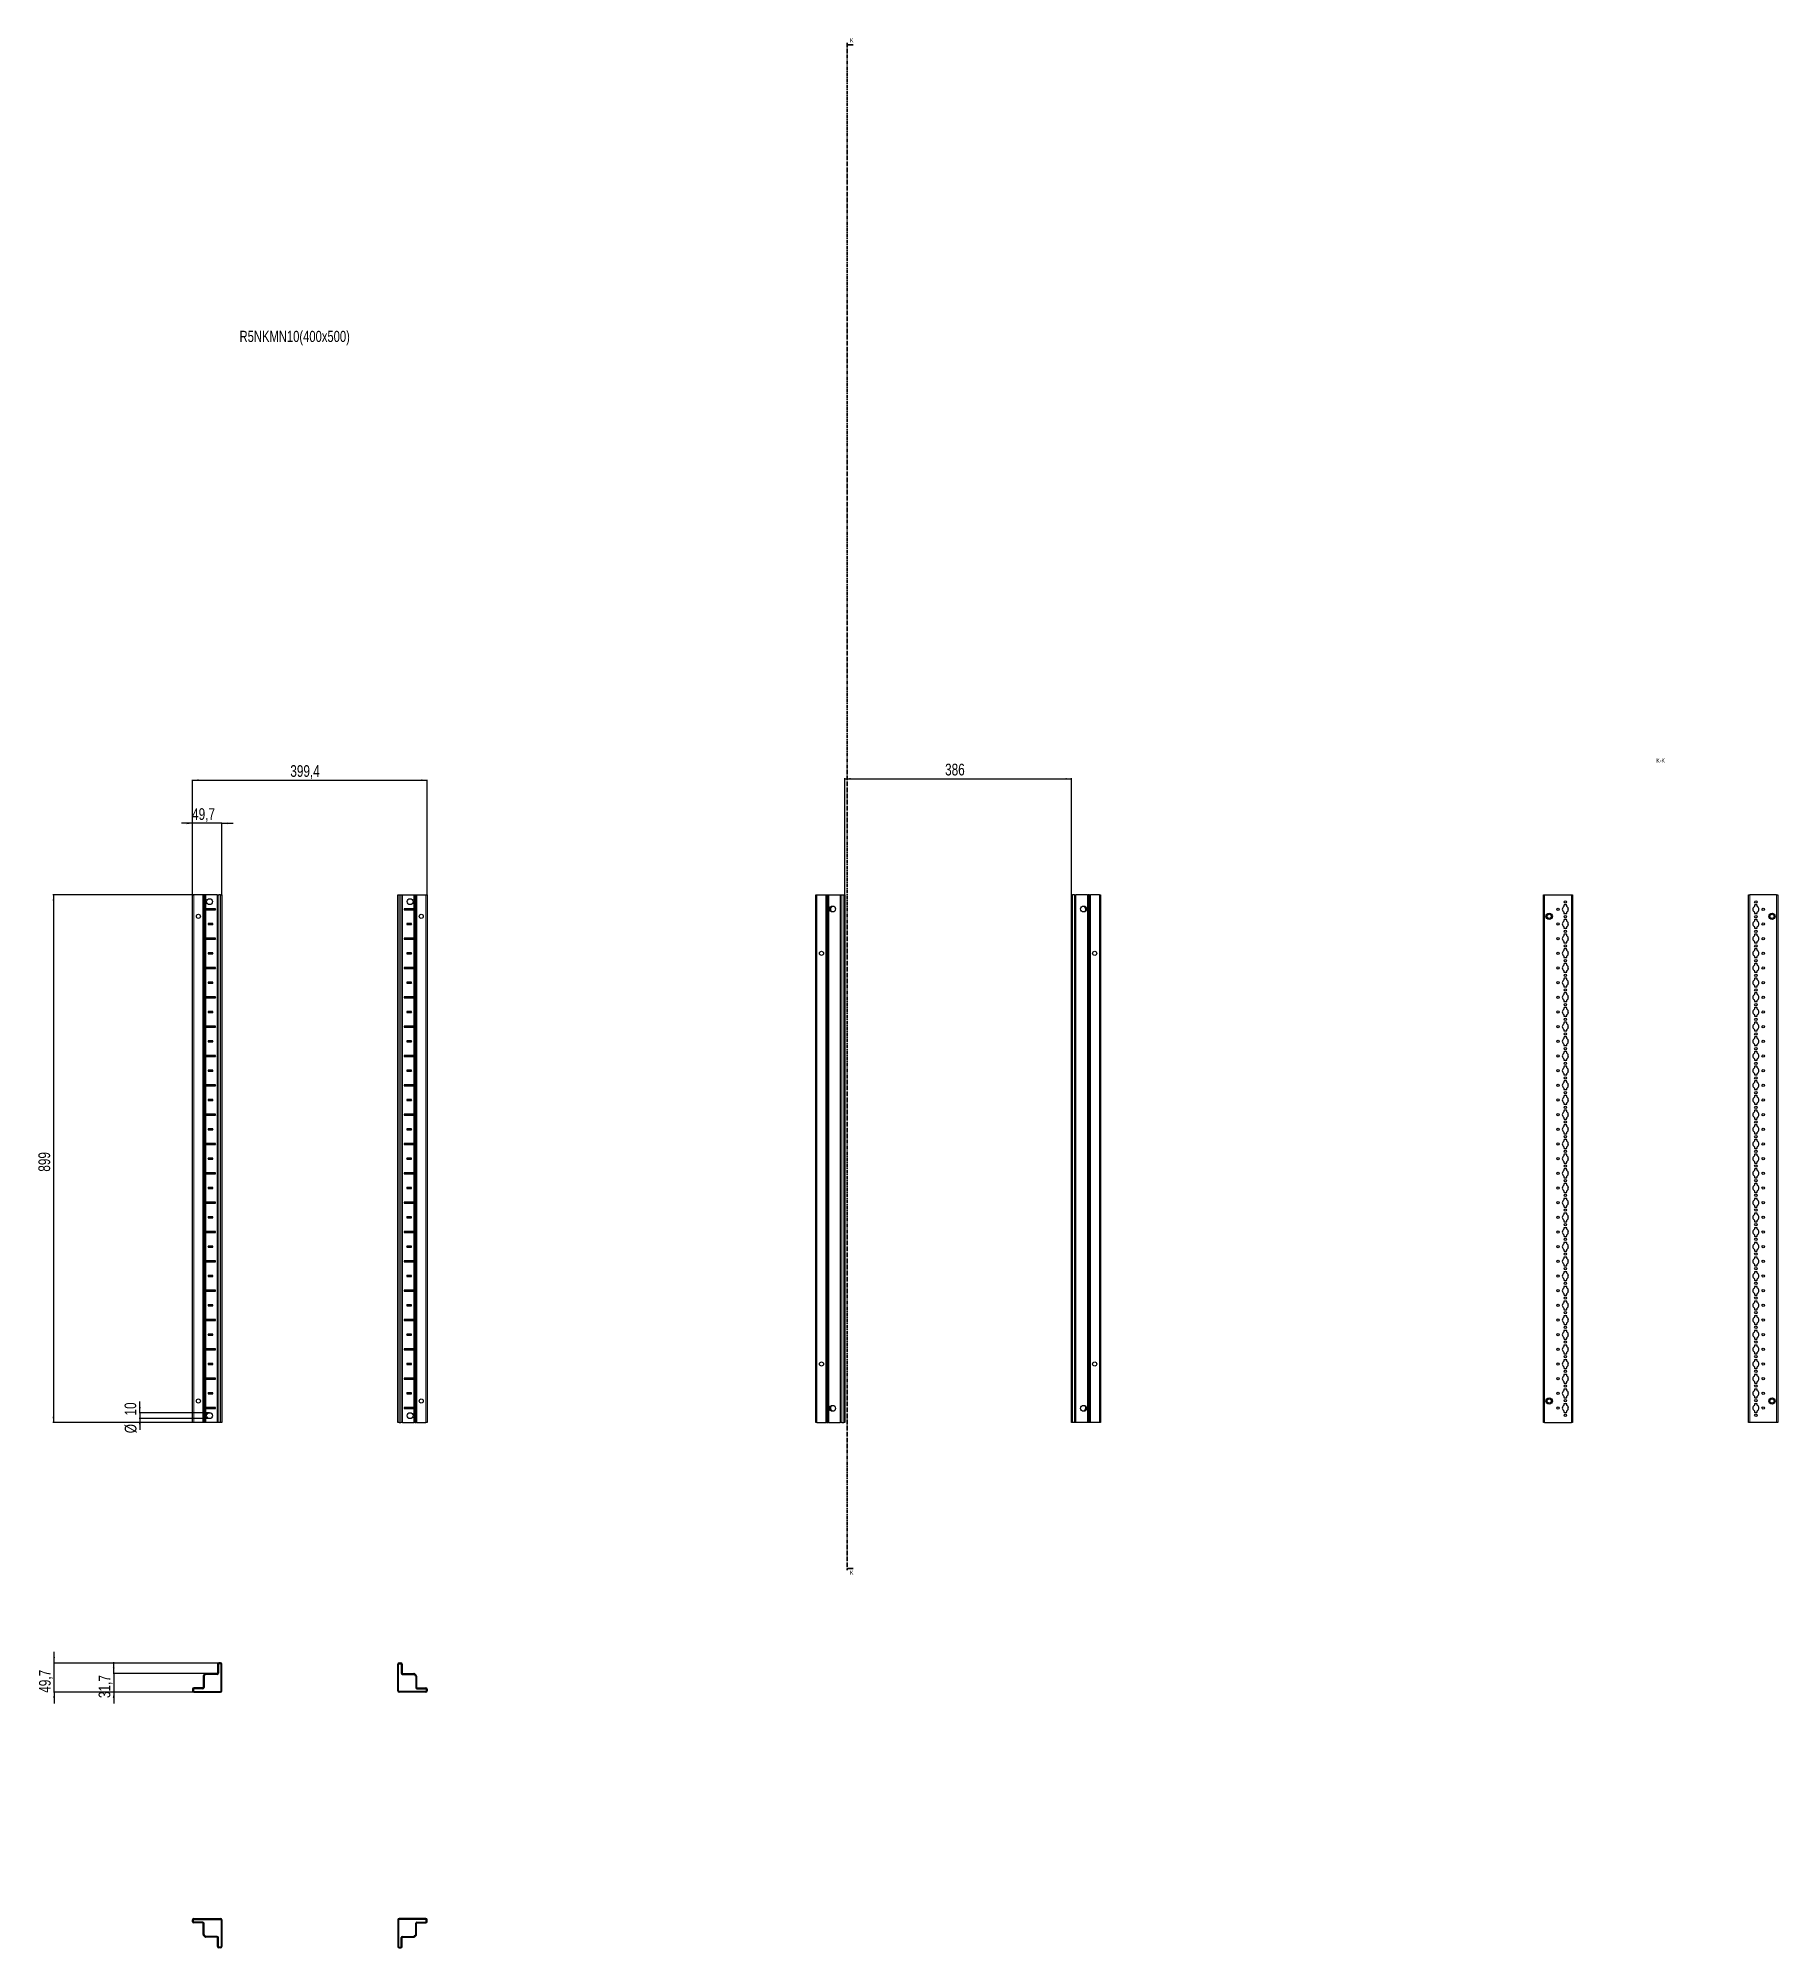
# Model space of a CAD drawing. Header units: millimetres. Extents: x -199 to 2765, y -1747 to 1507.
import ezdxf

# ---------------------------------------------------------------- set-up
doc = ezdxf.new("R2010")
doc.units = ezdxf.units.MM
doc.linetypes.add('CENTER', pattern=[10.16, 6.35, -1.27, 1.27, -1.27])
doc.layers.add('FORMAT', color=7, linetype='Continuous')
doc.styles.add('SLDTEXTSTYLE0', font='TXT', dxfattribs={"width": 0.75})
doc.dimstyles.new('SLDDIMSTYLE0', dxfattribs={"dimtxt": 20, "dimasz": 10, "dimexe": 0, "dimexo": 0.0625, "dimgap": 5, "dimtad": 2, "dimdec": 1, "dimrnd": 1e-09, "dimzin": 12, "dimdsep": 46, "dimtxsty": 'SLDTEXTSTYLE0', "dimsah": 1, "dimcen": 0.09, "dimadec": 0, "dimazin": 3, "dimtfac": 1, "dimtofl": 0, "dimtmove": 0, "dimatfit": 3, "dimfxl": 0, "dimfrac": 2, "dimtolj": 1, "dimtzin": 12, "dimarcsym": 0})
doc.dimstyles.new('SLDDIMSTYLE1', dxfattribs={"dimtxt": 20, "dimasz": 10, "dimexe": 0, "dimexo": 0.0625, "dimgap": 5, "dimtad": 2, "dimdec": 1, "dimrnd": 1e-09, "dimzin": 12, "dimdsep": 46, "dimtxsty": 'SLDTEXTSTYLE0', "dimsah": 1, "dimcen": 0.09, "dimadec": 0, "dimazin": 3, "dimtfac": 1, "dimtmove": 0, "dimatfit": 0, "dimfxl": 0, "dimfrac": 2, "dimtolj": 1, "dimtzin": 12, "dimarcsym": 0})

msp = doc.modelspace()

# ---------------------------------------------------------------- texts
at = {"color": 7, "linetype": 'Continuous', "char_height": 7, "attachment_point": 1, "style": 'SLDTEXTSTYLE0'}
for insert in [(1184.22, 1507.26), (1184.22, -1104.39)]:
    msp.add_mtext('K', dxfattribs=dict(at, insert=insert))
at = {"layer": 'FORMAT', "style": 'SLDTEXTSTYLE0'}
for s, insert, char_height, attachment_point in [('R5NKMN10(400x500)', (143.92, 1008.58), 19.05, 1), ('K-K', (2565.46, 279.8), 7, 2)]:
    msp.add_mtext(s, dxfattribs=dict(at, insert=insert, char_height=char_height, attachment_point=attachment_point))

# ---------------------------------------------------------------- blocks, each defined once
blk = doc.blocks.new('_D')
at = {"layer": 'FORMAT'}
for p, q in [((86.4, 47.2), (-174.2, 47.2)), ((-173.2, 47.2), (-173.2, -851.8)), ((86.4, -851.8), (-174.2, -851.8))]:
    blk.add_line(p, q, dxfattribs=at)
for points in [[(-173.2, 47.2), (-174.7, 37.2), (-171.6, 37.2)], [(-173.2, -851.8), (-171.6, -841.8), (-174.7, -841.8)]]:
    blk.add_solid(points, dxfattribs=at)
at = {"layer": 'FORMAT', "insert": (-198.9, -424.5), "char_height": 20, "attachment_point": 1, "rotation": 90, "style": 'SLDTEXTSTYLE0'}
blk.add_mtext('899', dxfattribs=at)
blk = doc.blocks.new('_D_1')
at = {"layer": 'FORMAT'}
for p, q in [((64, 47.2), (64, 243.6)), ((64, 242.6), (463.4, 242.6)), ((463.4, 47.2), (463.4, 243.6))]:
    blk.add_line(p, q, dxfattribs=at)
for points in [[(64, 242.6), (74, 241.1), (74, 244.2)], [(463.4, 242.6), (453.4, 244.2), (453.4, 241.1)]]:
    blk.add_solid(points, dxfattribs=at)
at = {"layer": 'FORMAT', "insert": (230.4, 268.4), "char_height": 20, "attachment_point": 1, "style": 'SLDTEXTSTYLE0'}
blk.add_mtext('399,4', dxfattribs=at)
blk = doc.blocks.new('_D_2')
at = {"layer": 'FORMAT'}
for p, q in [((64, 169.2), (44.7, 169.2)), ((64, 47.2), (64, 170.2)), ((113.7, 169.2), (64, 169.2)), ((113.7, 47.2), (113.7, 170.2)), ((113.7, 169.2), (132.9, 169.2))]:
    blk.add_line(p, q, dxfattribs=at)
for points in [[(64, 169.2), (54, 170.7), (54, 167.7)], [(113.7, 169.2), (123.7, 167.7), (123.7, 170.7)]]:
    blk.add_solid(points, dxfattribs=at)
at = {"layer": 'FORMAT', "insert": (63, 195), "char_height": 20, "attachment_point": 1, "style": 'SLDTEXTSTYLE0'}
blk.add_mtext('49,7', dxfattribs=at)
blk = doc.blocks.new('_D_3')
at = {"layer": 'FORMAT'}
for p, q in [((92.8, -835.3), (-27, -835.3)), ((92.8, -845.3), (-27, -845.3)), ((-26, -835.3), (-26, -816.1)), ((-26, -835.3), (-26, -845.3)), ((-26, -845.3), (-26, -864.5))]:
    blk.add_line(p, q, dxfattribs=at)
for points in [[(-26, -835.3), (-24.5, -825.3), (-27.6, -825.3)], [(-26, -845.3), (-27.6, -855.3), (-24.5, -855.3)]]:
    blk.add_solid(points, dxfattribs=at)
at = {"layer": 'FORMAT', "char_height": 20, "attachment_point": 1, "rotation": 90, "style": 'SLDTEXTSTYLE0'}
for s, insert in [('10', (-52.1, -840)), ('%%c', (-51.8, -870.2))]:
    blk.add_mtext(s, dxfattribs=dict(at, insert=insert))
blk = doc.blocks.new('_D_4')
at = {"layer": 'FORMAT'}
for p, q in [((1175.4, 47.2), (1175.4, 246)), ((1175.4, 245), (1561.4, 245)), ((1561.4, 47.2), (1561.4, 246))]:
    blk.add_line(p, q, dxfattribs=at)
for points in [[(1175.4, 245), (1185.4, 243.5), (1185.4, 246.5)], [(1561.4, 245), (1551.4, 246.5), (1551.4, 243.5)]]:
    blk.add_solid(points, dxfattribs=at)
at = {"layer": 'FORMAT', "insert": (1346.2, 270.8), "char_height": 20, "attachment_point": 1, "style": 'SLDTEXTSTYLE0'}
blk.add_mtext('386', dxfattribs=at)
blk = doc.blocks.new('_D_5')
at = {"layer": 'FORMAT'}
for p, q in [((108.5, -1261.8), (-173.2, -1261.8)), ((-172.2, -1261.8), (-172.2, -1242.5)), ((-172.2, -1311.5), (-172.2, -1261.8)), ((66, -1311.5), (-173.2, -1311.5)), ((-172.2, -1311.5), (-172.2, -1330.7))]:
    blk.add_line(p, q, dxfattribs=at)
for points in [[(-172.2, -1261.8), (-170.6, -1251.8), (-173.7, -1251.8)], [(-172.2, -1311.5), (-173.7, -1321.5), (-170.6, -1321.5)]]:
    blk.add_solid(points, dxfattribs=at)
at = {"layer": 'FORMAT', "insert": (-197.9, -1312.5), "char_height": 20, "attachment_point": 1, "rotation": 90, "style": 'SLDTEXTSTYLE0'}
blk.add_mtext('49,7', dxfattribs=at)
blk = doc.blocks.new('_D_6')
at = {"layer": 'FORMAT'}
for p, q in [((-70.5, -1279.8), (-70.5, -1260.5)), ((86.4, -1279.8), (-71.5, -1279.8)), ((-70.5, -1279.8), (-70.5, -1311.5)), ((66, -1311.5), (-71.5, -1311.5)), ((-70.5, -1311.5), (-70.5, -1330.7))]:
    blk.add_line(p, q, dxfattribs=at)
for points in [[(-70.5, -1279.8), (-69, -1269.8), (-72.1, -1269.8)], [(-70.5, -1311.5), (-72.1, -1321.5), (-69, -1321.5)]]:
    blk.add_solid(points, dxfattribs=at)
at = {"layer": 'FORMAT', "insert": (-96.3, -1321.5), "char_height": 20, "attachment_point": 1, "rotation": 90, "style": 'SLDTEXTSTYLE0'}
blk.add_mtext('31,7', dxfattribs=at)

# ---------------------------------------------------------------- dimensions: what is measured, and where the dimension line sits
at = {"layer": 'FORMAT'}
for base, p1, p2, angle, dimstyle, picture, middle in [((463.38, 242.62), (63.98, 47.21), (463.38, 47.21), 0, 'SLDDIMSTYLE0', '_D_1', (263.68, 242.62)), ((1561.37, 245), (1175.37, 47.21), (1561.37, 47.21), 0, 'SLDDIMSTYLE0', '_D_4', (1368.37, 245)), ((63.98, 169.21), (113.68, 47.21), (63.98, 47.21), 0, 'SLDDIMSTYLE1', '_D_2', (88.83, 169.21)), ((-173.15, -851.79), (86.42, 47.21), (86.42, -851.79), 90, 'SLDDIMSTYLE0', '_D', (-173.15, -402.29)), ((-172.17, -1261.77), (65.98, -1311.47), (108.48, -1261.77), 90, 'SLDDIMSTYLE1', '_D_5', (-172.17, -1286.62)), ((-70.54, -1311.47), (86.42, -1279.77), (65.98, -1311.47), 90, 'SLDDIMSTYLE1', '_D_6', (-70.54, -1295.62))]:
    dim = msp.add_linear_dim(base=base, p1=p1, p2=p2, angle=angle, dimstyle=dimstyle, dxfattribs=at)
    dim.commit()
    dim.dimension.update_dxf_attribs({"geometry": picture, "text_midpoint": middle, "dimtype": 160})
dim = msp.add_linear_dim(base=(-26.02, -845.29), p1=(92.83, -835.29), p2=(92.83, -845.29), angle=90, text='%%c<>', dimstyle='SLDDIMSTYLE1', dxfattribs=at)
dim.commit()
dim.dimension.update_dxf_attribs({"geometry": '_D_3', "text_midpoint": (-26.02, -840.29), "dimtype": 160})

# ---------------------------------------------------------------- linework, layer by layer
at = {"color": 7, "linetype": 'CENTER', "lineweight": 35}
msp.add_line((1179.1, 1499.09), (1179.1, -1103.67), dxfattribs=at)
at = {"color": 7, "linetype": 'Continuous', "lineweight": 35}
for p, q in [((1189.74, 1496.09), (1179.1, 1496.09)), ((1189.74, -1100.67), (1179.1, -1100.67))]:
    msp.add_line(p, q, dxfattribs=at)
at = {"color": 7, "linetype": 'Continuous', "lineweight": 25}
for p, q in [((63.98, -851.79), (63.98, 47.21)), ((63.98, 47.21), (65.98, 47.21)), ((81.33, 47.21), (65.98, 47.21)), ((81.33, 47.21), (81.98, 47.21)), ((81.98, -851.79), (81.98, 47.21)), ((81.98, 47.21), (82.56, 47.21)), ((83.77, 47.21), (82.56, 47.21)), ((83.77, -851.79), (83.77, 47.21)), ((83.8, 47.21), (83.77, 47.21)), ((83.8, -851.79), (83.8, 47.21)), ((85.01, 47.21), (83.8, 47.21)), ((85.01, 47.21), (86.42, 47.21)), ((105.83, 47.21), (86.42, 47.21)), ((105.83, 47.21), (106.48, 47.21)), ((106.48, -851.79), (106.48, 47.21)), ((106.48, 47.21), (108.48, 47.21)), ((111.68, 47.21), (108.48, 47.21)), ((111.68, 47.21), (113.68, 47.21)), ((113.68, 47.21), (113.68, -851.79)), ((413.68, -851.79), (413.68, 47.21)), ((413.68, 47.21), (415.68, 47.21)), ((415.68, 47.21), (418.88, 47.21)), ((418.88, 47.21), (420.88, 47.21)), ((420.88, 47.21), (420.88, -851.79)), ((420.88, 47.21), (421.53, 47.21)), ((421.53, 47.21), (440.93, 47.21)), ((440.93, 47.21), (442.34, 47.21)), ((442.34, 47.21), (443.55, 47.21)), ((443.55, 47.21), (443.55, -851.79)), ((443.55, 47.21), (443.58, 47.21)), ((443.58, 47.21), (443.58, -851.79)), ((443.58, 47.21), (444.79, 47.21)), ((444.79, 47.21), (445.38, 47.21)), ((445.38, 47.21), (445.38, -851.79)), ((445.38, 47.21), (446.03, 47.21)), ((446.03, 47.21), (461.38, 47.21)), ((461.38, 47.21), (463.38, 47.21)), ((463.38, 47.21), (463.38, -851.79)), ((1125.67, -851.79), (1125.67, 47.21)), ((1125.67, 47.21), (1127.67, 47.21)), ((1127.67, 47.21), (1143.02, 47.21)), ((1143.02, 47.21), (1143.67, 47.21)), ((1143.67, 23.46), (1143.67, 47.21)), ((1143.67, 47.21), (1144.25, 47.21)), ((1144.25, 47.21), (1145.46, 47.21)), ((1145.46, 47.21), (1145.46, -851.79)), ((1145.46, 47.21), (1145.49, 47.21)), ((1145.49, 47.21), (1145.49, -851.79)), ((1145.49, 47.21), (1146.7, 47.21)), ((1146.7, 47.21), (1148.11, 47.21)), ((1148.11, 47.21), (1167.52, 47.21)), ((1167.52, 47.21), (1168.17, 47.21)), ((1168.17, -851.79), (1168.17, 47.21)), ((1168.17, 47.21), (1170.17, 47.21)), ((1170.17, 47.21), (1173.37, 47.21)), ((1173.37, 47.21), (1175.37, 47.21)), ((1175.37, 47.21), (1175.37, -851.79)), ((1561.37, -851.79), (1561.37, 47.21)), ((1561.37, 47.21), (1563.37, 47.21)), ((1566.57, 47.21), (1563.37, 47.21)), ((1566.57, 47.21), (1568.57, 47.21)), ((1568.57, 47.21), (1568.57, -851.79)), ((1568.57, 47.21), (1569.22, 47.21)), ((1588.62, 47.21), (1569.22, 47.21)), ((1588.62, 47.21), (1590.03, 47.21)), ((1591.24, 47.21), (1590.03, 47.21)), ((1591.24, -851.79), (1591.24, 47.21)), ((1591.27, 47.21), (1591.24, 47.21)), ((1591.27, -851.79), (1591.27, 47.21)), ((1592.48, 47.21), (1591.27, 47.21)), ((1592.48, 47.21), (1593.07, 47.21)), ((1593.07, 47.21), (1593.07, 23.46)), ((1593.07, 47.21), (1593.72, 47.21)), ((1609.07, 47.21), (1593.72, 47.21)), ((1609.07, 47.21), (1611.07, 47.21)), ((1611.07, 47.21), (1611.07, -851.79)), ((2365.82, -851.79), (2365.82, 47.21)), ((2365.82, 47.21), (2367.82, 47.21)), ((2367.82, 47.21), (2413.52, 47.21)), ((2413.52, 47.21), (2415.52, 47.21)), ((2415.52, 47.21), (2415.52, -851.79)), ((2715.52, -851.79), (2715.52, 47.21)), ((2715.52, 47.21), (2717.52, 47.21)), ((2763.22, 47.21), (2717.52, 47.21)), ((2763.22, 47.21), (2765.22, 47.21)), ((2765.22, 47.21), (2765.22, -851.79)), ((85.93, 23.35), (85.93, 22.06)), ((86.58, 22.71), (85.93, 23.35)), ((86.58, 22.71), (85.93, 22.06)), ((102.83, 23.46), (86.42, 23.46)), ((86.42, 21.96), (102.83, 21.96)), ((102.08, 22.71), (86.58, 22.71)), ((102.08, 22.71), (102.83, 23.46)), ((102.08, 22.71), (102.83, 21.96)), ((102.83, 21.96), (102.83, 23.46)), ((425.28, 22.71), (424.53, 23.46)), ((440.93, 23.46), (424.53, 23.46)), ((424.53, 23.46), (424.53, 21.96)), ((425.28, 22.71), (424.53, 21.96)), ((424.53, 21.96), (440.93, 21.96)), ((425.28, 22.71), (440.78, 22.71)), ((440.78, 22.71), (441.42, 23.35)), ((440.78, 22.71), (441.42, 22.06)), ((441.42, 22.06), (441.42, 23.35)), ((1143.73, 23.35), (1143.67, 23.46)), ((1143.67, 23.46), (1143.67, 21.96)), ((1143.67, 21.96), (1143.73, 22.06)), ((1143.67, -26.54), (1143.67, 21.96)), ((1143.73, 22.06), (1143.73, 23.35)), ((1153.72, 27.73), (1153.72, 28.14)), ((1583.02, 28.14), (1583.02, 27.73)), ((1593.07, 23.46), (1593, 23.35)), ((1593, 23.35), (1593, 22.06)), ((1593, 22.06), (1593.07, 21.96)), ((1593.07, 21.96), (1593.07, 23.46)), ((1593.07, 21.96), (1593.07, -26.54)), ((2400.87, 29.61), (2400.87, 27.73)), ((2400.87, 17.68), (2400.87, 15.81)), ((2400.87, 4.61), (2400.87, 2.73)), ((2404.97, 30.11), (2401.37, 30.11)), ((2401.37, 15.31), (2404.97, 15.31)), ((2404.97, 5.11), (2401.37, 5.11)), ((2405.47, 27.73), (2405.47, 29.61)), ((2405.47, 15.81), (2405.47, 17.68)), ((2405.47, 2.73), (2405.47, 4.61)), ((2725.57, 29.61), (2725.57, 27.73)), ((2725.57, 17.68), (2725.57, 15.81)), ((2725.57, 4.61), (2725.57, 2.73)), ((2729.67, 30.11), (2726.07, 30.11)), ((2726.07, 15.31), (2729.67, 15.31)), ((2729.67, 5.11), (2726.07, 5.11)), ((2730.17, 27.73), (2730.17, 29.61)), ((2730.17, 15.81), (2730.17, 17.68)), ((2730.17, 2.73), (2730.17, 4.61)), ((85.93, -26.65), (85.93, -27.94)), ((86.58, -27.29), (85.93, -26.65)), ((86.58, -27.29), (85.93, -27.94)), ((102.83, -26.54), (86.42, -26.54)), ((86.42, -28.04), (102.83, -28.04)), ((102.08, -27.29), (86.58, -27.29)), ((98.33, -1.54), (90.33, -1.54)), ((90.33, -1.54), (90.33, -3.04)), ((91.08, -2.29), (90.33, -1.54)), ((91.08, -2.29), (90.33, -3.04)), ((90.33, -3.04), (98.33, -3.04)), ((97.58, -2.29), (91.08, -2.29)), ((97.58, -2.29), (98.33, -1.54)), ((97.58, -2.29), (98.33, -3.04)), ((98.33, -3.04), (98.33, -1.54)), ((102.08, -27.29), (102.83, -26.54)), ((102.08, -27.29), (102.83, -28.04)), ((102.83, -28.04), (102.83, -26.54)), ((425.28, -27.29), (424.53, -26.54)), ((440.93, -26.54), (424.53, -26.54)), ((424.53, -26.54), (424.53, -28.04)), ((425.28, -27.29), (424.53, -28.04)), ((424.53, -28.04), (440.93, -28.04)), ((425.28, -27.29), (440.78, -27.29)), ((429.78, -2.29), (429.03, -1.54)), ((429.03, -1.54), (429.03, -3.04)), ((437.03, -1.54), (429.03, -1.54)), ((429.78, -2.29), (429.03, -3.04)), ((429.03, -3.04), (437.03, -3.04)), ((429.78, -2.29), (436.28, -2.29)), ((436.28, -2.29), (437.03, -1.54)), ((436.28, -2.29), (437.03, -3.04)), ((437.03, -3.04), (437.03, -1.54)), ((440.78, -27.29), (441.42, -26.65)), ((440.78, -27.29), (441.42, -27.94)), ((441.42, -27.94), (441.42, -26.65)), ((1143.73, -26.65), (1143.67, -26.54)), ((1143.67, -26.54), (1143.67, -28.04)), ((1143.67, -28.04), (1143.73, -27.94)), ((1143.67, -76.54), (1143.67, -28.04)), ((1143.73, -27.94), (1143.73, -26.65)), ((1593.07, -26.54), (1593, -26.65)), ((1593, -26.65), (1593, -27.94)), ((1593, -27.94), (1593.07, -28.04)), ((1593.07, -28.04), (1593.07, -26.54)), ((1593.07, -28.04), (1593.07, -76.54)), ((2400.87, -7.32), (2400.87, -9.19)), ((2400.87, -20.39), (2400.87, -22.27)), ((2400.87, -32.32), (2400.87, -34.19)), ((2401.37, -9.69), (2404.97, -9.69)), ((2404.97, -19.89), (2401.37, -19.89)), ((2405.47, -9.19), (2405.47, -7.32)), ((2405.47, -22.27), (2405.47, -20.39)), ((2405.47, -34.19), (2405.47, -32.32)), ((2725.57, -7.32), (2725.57, -9.19)), ((2725.57, -20.39), (2725.57, -22.27)), ((2725.57, -32.32), (2725.57, -34.19)), ((2726.07, -9.69), (2729.67, -9.69)), ((2729.67, -19.89), (2726.07, -19.89)), ((2730.17, -9.19), (2730.17, -7.32)), ((2730.17, -22.27), (2730.17, -20.39)), ((2730.17, -34.19), (2730.17, -32.32)), ((98.33, -51.54), (90.33, -51.54)), ((90.33, -51.54), (90.33, -53.04)), ((91.08, -52.29), (90.33, -51.54)), ((91.08, -52.29), (90.33, -53.04)), ((90.33, -53.04), (98.33, -53.04)), ((97.58, -52.29), (91.08, -52.29)), ((97.58, -52.29), (98.33, -51.54)), ((97.58, -52.29), (98.33, -53.04)), ((98.33, -53.04), (98.33, -51.54)), ((429.78, -52.29), (429.03, -51.54)), ((437.03, -51.54), (429.03, -51.54)), ((429.03, -51.54), (429.03, -53.04)), ((429.78, -52.29), (429.03, -53.04)), ((429.03, -53.04), (437.03, -53.04)), ((429.78, -52.29), (436.28, -52.29)), ((436.28, -52.29), (437.03, -51.54)), ((436.28, -52.29), (437.03, -53.04)), ((437.03, -53.04), (437.03, -51.54)), ((2400.87, -45.39), (2400.87, -47.27)), ((2400.87, -57.32), (2400.87, -59.19)), ((2401.37, -34.69), (2404.97, -34.69)), ((2404.97, -44.89), (2401.37, -44.89)), ((2401.37, -59.69), (2404.97, -59.69)), ((2405.47, -47.27), (2405.47, -45.39)), ((2405.47, -59.19), (2405.47, -57.32)), ((2725.57, -45.39), (2725.57, -47.27)), ((2725.57, -57.32), (2725.57, -59.19)), ((2726.07, -34.69), (2729.67, -34.69)), ((2729.67, -44.89), (2726.07, -44.89)), ((2726.07, -59.69), (2729.67, -59.69)), ((2730.17, -47.27), (2730.17, -45.39)), ((2730.17, -59.19), (2730.17, -57.32)), ((85.93, -76.65), (85.93, -77.94)), ((86.58, -77.29), (85.93, -76.65)), ((86.58, -77.29), (85.93, -77.94)), ((102.83, -76.54), (86.42, -76.54)), ((86.42, -78.04), (102.83, -78.04)), ((102.08, -77.29), (86.58, -77.29)), ((102.08, -77.29), (102.83, -76.54)), ((102.08, -77.29), (102.83, -78.04)), ((102.83, -78.04), (102.83, -76.54)), ((425.28, -77.29), (424.53, -76.54)), ((440.93, -76.54), (424.53, -76.54)), ((424.53, -76.54), (424.53, -78.04)), ((425.28, -77.29), (424.53, -78.04)), ((424.53, -78.04), (440.93, -78.04)), ((425.28, -77.29), (440.78, -77.29)), ((440.78, -77.29), (441.42, -76.65)), ((440.78, -77.29), (441.42, -77.94)), ((441.42, -77.94), (441.42, -76.65)), ((1143.73, -76.65), (1143.67, -76.54)), ((1143.67, -76.54), (1143.67, -78.04)), ((1143.67, -78.04), (1143.73, -77.94)), ((1143.67, -126.54), (1143.67, -78.04)), ((1143.73, -77.94), (1143.73, -76.65)), ((1593.07, -76.54), (1593, -76.65)), ((1593, -76.65), (1593, -77.94)), ((1593, -77.94), (1593.07, -78.04)), ((1593.07, -78.04), (1593.07, -76.54)), ((1593.07, -78.04), (1593.07, -126.54)), ((2400.87, -70.39), (2400.87, -72.27)), ((2400.87, -82.32), (2400.87, -84.19)), ((2400.87, -95.39), (2400.87, -97.27)), ((2404.97, -69.89), (2401.37, -69.89)), ((2401.37, -84.69), (2404.97, -84.69)), ((2404.97, -94.89), (2401.37, -94.89)), ((2405.47, -72.27), (2405.47, -70.39)), ((2405.47, -84.19), (2405.47, -82.32)), ((2405.47, -97.27), (2405.47, -95.39)), ((2725.57, -70.39), (2725.57, -72.27)), ((2725.57, -82.32), (2725.57, -84.19)), ((2725.57, -95.39), (2725.57, -97.27)), ((2729.67, -69.89), (2726.07, -69.89)), ((2726.07, -84.69), (2729.67, -84.69)), ((2729.67, -94.89), (2726.07, -94.89)), ((2730.17, -72.27), (2730.17, -70.39)), ((2730.17, -84.19), (2730.17, -82.32)), ((2730.17, -97.27), (2730.17, -95.39)), ((85.93, -126.65), (85.93, -127.94)), ((86.58, -127.29), (85.93, -126.65)), ((86.58, -127.29), (85.93, -127.94)), ((102.83, -126.54), (86.42, -126.54)), ((86.42, -128.04), (102.83, -128.04)), ((102.08, -127.29), (86.58, -127.29)), ((98.33, -101.54), (90.33, -101.54)), ((90.33, -101.54), (90.33, -103.04)), ((91.08, -102.29), (90.33, -101.54)), ((91.08, -102.29), (90.33, -103.04)), ((90.33, -103.04), (98.33, -103.04)), ((97.58, -102.29), (91.08, -102.29)), ((97.58, -102.29), (98.33, -101.54)), ((97.58, -102.29), (98.33, -103.04)), ((98.33, -103.04), (98.33, -101.54)), ((102.08, -127.29), (102.83, -126.54)), ((102.08, -127.29), (102.83, -128.04)), ((102.83, -128.04), (102.83, -126.54)), ((425.28, -127.29), (424.53, -126.54)), ((440.93, -126.54), (424.53, -126.54)), ((424.53, -126.54), (424.53, -128.04)), ((425.28, -127.29), (424.53, -128.04)), ((424.53, -128.04), (440.93, -128.04)), ((425.28, -127.29), (440.78, -127.29)), ((429.78, -102.29), (429.03, -101.54)), ((437.03, -101.54), (429.03, -101.54)), ((429.03, -101.54), (429.03, -103.04)), ((429.78, -102.29), (429.03, -103.04)), ((429.03, -103.04), (437.03, -103.04)), ((429.78, -102.29), (436.28, -102.29)), ((436.28, -102.29), (437.03, -101.54)), ((436.28, -102.29), (437.03, -103.04)), ((437.03, -103.04), (437.03, -101.54)), ((440.78, -127.29), (441.42, -126.65)), ((440.78, -127.29), (441.42, -127.94)), ((441.42, -127.94), (441.42, -126.65)), ((1143.73, -126.65), (1143.67, -126.54)), ((1143.67, -126.54), (1143.67, -128.04)), ((1143.67, -128.04), (1143.73, -127.94)), ((1143.67, -176.54), (1143.67, -128.04)), ((1143.73, -127.94), (1143.73, -126.65)), ((1593.07, -126.54), (1593, -126.65)), ((1593, -126.65), (1593, -127.94)), ((1593, -127.94), (1593.07, -128.04)), ((1593.07, -128.04), (1593.07, -126.54)), ((1593.07, -128.04), (1593.07, -176.54)), ((2400.87, -107.32), (2400.87, -109.19)), ((2400.87, -120.39), (2400.87, -122.27)), ((2401.37, -109.69), (2404.97, -109.69)), ((2404.97, -119.89), (2401.37, -119.89)), ((2405.47, -109.19), (2405.47, -107.32)), ((2405.47, -122.27), (2405.47, -120.39)), ((2725.57, -107.32), (2725.57, -109.19)), ((2725.57, -120.39), (2725.57, -122.27)), ((2726.07, -109.69), (2729.67, -109.69)), ((2729.67, -119.89), (2726.07, -119.89)), ((2730.17, -109.19), (2730.17, -107.32)), ((2730.17, -122.27), (2730.17, -120.39)), ((98.33, -151.54), (90.33, -151.54)), ((90.33, -151.54), (90.33, -153.04)), ((91.08, -152.29), (90.33, -151.54)), ((91.08, -152.29), (90.33, -153.04)), ((90.33, -153.04), (98.33, -153.04)), ((97.58, -152.29), (91.08, -152.29)), ((97.58, -152.29), (98.33, -151.54)), ((97.58, -152.29), (98.33, -153.04)), ((98.33, -153.04), (98.33, -151.54)), ((429.78, -152.29), (429.03, -151.54)), ((437.03, -151.54), (429.03, -151.54)), ((429.03, -151.54), (429.03, -153.04)), ((429.78, -152.29), (429.03, -153.04)), ((429.03, -153.04), (437.03, -153.04)), ((429.78, -152.29), (436.28, -152.29)), ((436.28, -152.29), (437.03, -151.54)), ((436.28, -152.29), (437.03, -153.04)), ((437.03, -153.04), (437.03, -151.54)), ((2400.87, -132.32), (2400.87, -134.19)), ((2400.87, -145.39), (2400.87, -147.27)), ((2400.87, -157.32), (2400.87, -159.19)), ((2401.37, -134.69), (2404.97, -134.69)), ((2404.97, -144.89), (2401.37, -144.89)), ((2401.37, -159.69), (2404.97, -159.69)), ((2405.47, -134.19), (2405.47, -132.32)), ((2405.47, -147.27), (2405.47, -145.39)), ((2405.47, -159.19), (2405.47, -157.32)), ((2725.57, -132.32), (2725.57, -134.19)), ((2725.57, -145.39), (2725.57, -147.27)), ((2725.57, -157.32), (2725.57, -159.19)), ((2726.07, -134.69), (2729.67, -134.69)), ((2729.67, -144.89), (2726.07, -144.89)), ((2726.07, -159.69), (2729.67, -159.69)), ((2730.17, -134.19), (2730.17, -132.32)), ((2730.17, -147.27), (2730.17, -145.39)), ((2730.17, -159.19), (2730.17, -157.32)), ((85.93, -176.65), (85.93, -177.94)), ((86.58, -177.29), (85.93, -176.65)), ((86.58, -177.29), (85.93, -177.94)), ((102.83, -176.54), (86.42, -176.54)), ((86.42, -178.04), (102.83, -178.04)), ((102.08, -177.29), (86.58, -177.29)), ((102.08, -177.29), (102.83, -176.54)), ((102.08, -177.29), (102.83, -178.04)), ((102.83, -178.04), (102.83, -176.54)), ((425.28, -177.29), (424.53, -176.54)), ((440.93, -176.54), (424.53, -176.54)), ((424.53, -176.54), (424.53, -178.04)), ((425.28, -177.29), (424.53, -178.04)), ((424.53, -178.04), (440.93, -178.04)), ((425.28, -177.29), (440.78, -177.29)), ((440.78, -177.29), (441.42, -176.65)), ((440.78, -177.29), (441.42, -177.94)), ((441.42, -177.94), (441.42, -176.65)), ((1143.73, -176.65), (1143.67, -176.54)), ((1143.67, -176.54), (1143.67, -178.04)), ((1143.67, -178.04), (1143.73, -177.94)), ((1143.67, -226.54), (1143.67, -178.04)), ((1143.73, -177.94), (1143.73, -176.65)), ((1593.07, -176.54), (1593, -176.65)), ((1593, -176.65), (1593, -177.94)), ((1593, -177.94), (1593.07, -178.04)), ((1593.07, -178.04), (1593.07, -176.54)), ((1593.07, -178.04), (1593.07, -226.54)), ((2400.87, -170.39), (2400.87, -172.27)), ((2400.87, -182.32), (2400.87, -184.19)), ((2404.97, -169.89), (2401.37, -169.89)), ((2401.37, -184.69), (2404.97, -184.69)), ((2404.97, -194.89), (2401.37, -194.89)), ((2405.47, -172.27), (2405.47, -170.39)), ((2405.47, -184.19), (2405.47, -182.32)), ((2725.57, -170.39), (2725.57, -172.27)), ((2725.57, -182.32), (2725.57, -184.19)), ((2729.67, -169.89), (2726.07, -169.89)), ((2726.07, -184.69), (2729.67, -184.69)), ((2729.67, -194.89), (2726.07, -194.89)), ((2730.17, -172.27), (2730.17, -170.39)), ((2730.17, -184.19), (2730.17, -182.32)), ((85.93, -226.65), (85.93, -227.94)), ((86.58, -227.29), (85.93, -226.65)), ((86.58, -227.29), (85.93, -227.94)), ((102.83, -226.54), (86.42, -226.54)), ((102.08, -227.29), (86.58, -227.29)), ((98.33, -201.54), (90.33, -201.54)), ((90.33, -201.54), (90.33, -203.04)), ((91.08, -202.29), (90.33, -201.54)), ((91.08, -202.29), (90.33, -203.04)), ((90.33, -203.04), (98.33, -203.04)), ((97.58, -202.29), (91.08, -202.29)), ((97.58, -202.29), (98.33, -201.54)), ((97.58, -202.29), (98.33, -203.04)), ((98.33, -203.04), (98.33, -201.54)), ((102.08, -227.29), (102.83, -226.54)), ((102.08, -227.29), (102.83, -228.04)), ((102.83, -228.04), (102.83, -226.54)), ((425.28, -227.29), (424.53, -226.54)), ((440.93, -226.54), (424.53, -226.54)), ((424.53, -226.54), (424.53, -228.04)), ((425.28, -227.29), (424.53, -228.04)), ((425.28, -227.29), (440.78, -227.29)), ((429.78, -202.29), (429.03, -201.54)), ((437.03, -201.54), (429.03, -201.54)), ((429.03, -201.54), (429.03, -203.04)), ((429.78, -202.29), (429.03, -203.04)), ((429.03, -203.04), (437.03, -203.04)), ((429.78, -202.29), (436.28, -202.29)), ((436.28, -202.29), (437.03, -201.54)), ((436.28, -202.29), (437.03, -203.04)), ((437.03, -203.04), (437.03, -201.54)), ((440.78, -227.29), (441.42, -226.65)), ((440.78, -227.29), (441.42, -227.94)), ((441.42, -227.94), (441.42, -226.65)), ((1143.73, -226.65), (1143.67, -226.54)), ((1143.67, -226.54), (1143.67, -228.04)), ((1143.73, -227.94), (1143.73, -226.65)), ((1593.07, -226.54), (1593, -226.65)), ((1593, -226.65), (1593, -227.94)), ((1593.07, -228.04), (1593.07, -226.54)), ((2400.87, -195.39), (2400.87, -197.27)), ((2400.87, -207.32), (2400.87, -209.19)), ((2400.87, -220.39), (2400.87, -222.27)), ((2401.37, -209.69), (2404.97, -209.69)), ((2404.97, -219.89), (2401.37, -219.89)), ((2405.47, -197.27), (2405.47, -195.39)), ((2405.47, -209.19), (2405.47, -207.32)), ((2405.47, -222.27), (2405.47, -220.39)), ((2725.57, -195.39), (2725.57, -197.27)), ((2725.57, -207.32), (2725.57, -209.19)), ((2725.57, -220.39), (2725.57, -222.27)), ((2726.07, -209.69), (2729.67, -209.69)), ((2729.67, -219.89), (2726.07, -219.89)), ((2730.17, -197.27), (2730.17, -195.39)), ((2730.17, -209.19), (2730.17, -207.32)), ((2730.17, -222.27), (2730.17, -220.39)), ((86.42, -228.04), (102.83, -228.04)), ((98.33, -251.54), (90.33, -251.54)), ((90.33, -251.54), (90.33, -253.04)), ((91.08, -252.29), (90.33, -251.54)), ((91.08, -252.29), (90.33, -253.04)), ((90.33, -253.04), (98.33, -253.04)), ((97.58, -252.29), (91.08, -252.29)), ((97.58, -252.29), (98.33, -251.54)), ((97.58, -252.29), (98.33, -253.04)), ((98.33, -253.04), (98.33, -251.54)), ((424.53, -228.04), (440.93, -228.04)), ((437.03, -251.54), (429.03, -251.54)), ((429.03, -251.54), (429.03, -253.04)), ((429.78, -252.29), (429.03, -251.54)), ((429.78, -252.29), (429.03, -253.04)), ((429.03, -253.04), (437.03, -253.04)), ((429.78, -252.29), (436.28, -252.29)), ((436.28, -252.29), (437.03, -251.54)), ((436.28, -252.29), (437.03, -253.04)), ((437.03, -253.04), (437.03, -251.54)), ((1143.67, -228.04), (1143.73, -227.94)), ((1143.67, -276.54), (1143.67, -228.04)), ((1593, -227.94), (1593.07, -228.04)), ((1593.07, -228.04), (1593.07, -276.54)), ((2400.87, -232.32), (2400.87, -234.19)), ((2400.87, -245.39), (2400.87, -247.27)), ((2400.87, -257.32), (2400.87, -259.19)), ((2401.37, -234.69), (2404.97, -234.69)), ((2404.97, -244.89), (2401.37, -244.89)), ((2401.37, -259.69), (2404.97, -259.69)), ((2405.47, -234.19), (2405.47, -232.32)), ((2405.47, -247.27), (2405.47, -245.39)), ((2405.47, -259.19), (2405.47, -257.32)), ((2725.57, -232.32), (2725.57, -234.19)), ((2725.57, -245.39), (2725.57, -247.27)), ((2725.57, -257.32), (2725.57, -259.19)), ((2726.07, -234.69), (2729.67, -234.69)), ((2729.67, -244.89), (2726.07, -244.89)), ((2726.07, -259.69), (2729.67, -259.69)), ((2730.17, -234.19), (2730.17, -232.32)), ((2730.17, -247.27), (2730.17, -245.39)), ((2730.17, -259.19), (2730.17, -257.32)), ((85.93, -276.65), (85.93, -277.94)), ((86.58, -277.29), (85.93, -276.65)), ((86.58, -277.29), (85.93, -277.94)), ((102.83, -276.54), (86.42, -276.54)), ((86.42, -278.04), (102.83, -278.04)), ((102.08, -277.29), (86.58, -277.29)), ((102.08, -277.29), (102.83, -276.54)), ((102.08, -277.29), (102.83, -278.04)), ((102.83, -278.04), (102.83, -276.54)), ((440.93, -276.54), (424.53, -276.54)), ((424.53, -276.54), (424.53, -278.04)), ((425.28, -277.29), (424.53, -276.54)), ((425.28, -277.29), (424.53, -278.04)), ((424.53, -278.04), (440.93, -278.04)), ((425.28, -277.29), (440.78, -277.29)), ((440.78, -277.29), (441.42, -276.65)), ((440.78, -277.29), (441.42, -277.94)), ((441.42, -277.94), (441.42, -276.65)), ((1143.73, -276.65), (1143.67, -276.54)), ((1143.67, -276.54), (1143.67, -278.04)), ((1143.67, -278.04), (1143.73, -277.94)), ((1143.67, -326.54), (1143.67, -278.04)), ((1143.73, -277.94), (1143.73, -276.65)), ((1593.07, -276.54), (1593, -276.65)), ((1593, -276.65), (1593, -277.94)), ((1593, -277.94), (1593.07, -278.04)), ((1593.07, -278.04), (1593.07, -276.54)), ((1593.07, -278.04), (1593.07, -326.54)), ((2400.87, -270.39), (2400.87, -272.27)), ((2400.87, -282.32), (2400.87, -284.19)), ((2404.97, -269.89), (2401.37, -269.89)), ((2401.37, -284.69), (2404.97, -284.69)), ((2405.47, -272.27), (2405.47, -270.39)), ((2405.47, -284.19), (2405.47, -282.32)), ((2725.57, -270.39), (2725.57, -272.27)), ((2725.57, -282.32), (2725.57, -284.19)), ((2729.67, -269.89), (2726.07, -269.89)), ((2726.07, -284.69), (2729.67, -284.69)), ((2730.17, -272.27), (2730.17, -270.39)), ((2730.17, -284.19), (2730.17, -282.32)), ((98.33, -301.54), (90.33, -301.54)), ((90.33, -301.54), (90.33, -303.04)), ((91.08, -302.29), (90.33, -301.54)), ((91.08, -302.29), (90.33, -303.04)), ((90.33, -303.04), (98.33, -303.04)), ((97.58, -302.29), (91.08, -302.29)), ((97.58, -302.29), (98.33, -301.54)), ((97.58, -302.29), (98.33, -303.04)), ((98.33, -303.04), (98.33, -301.54)), ((437.03, -301.54), (429.03, -301.54)), ((429.03, -301.54), (429.03, -303.04)), ((429.78, -302.29), (429.03, -301.54)), ((429.78, -302.29), (429.03, -303.04)), ((429.03, -303.04), (437.03, -303.04)), ((429.78, -302.29), (436.28, -302.29)), ((436.28, -302.29), (437.03, -301.54)), ((436.28, -302.29), (437.03, -303.04)), ((437.03, -303.04), (437.03, -301.54)), ((2400.87, -295.39), (2400.87, -297.27)), ((2400.87, -307.32), (2400.87, -309.19)), ((2400.87, -320.39), (2400.87, -322.27)), ((2404.97, -294.89), (2401.37, -294.89)), ((2401.37, -309.69), (2404.97, -309.69)), ((2404.97, -319.89), (2401.37, -319.89)), ((2405.47, -297.27), (2405.47, -295.39)), ((2405.47, -309.19), (2405.47, -307.32)), ((2405.47, -322.27), (2405.47, -320.39)), ((2725.57, -295.39), (2725.57, -297.27)), ((2725.57, -307.32), (2725.57, -309.19)), ((2725.57, -320.39), (2725.57, -322.27)), ((2729.67, -294.89), (2726.07, -294.89)), ((2726.07, -309.69), (2729.67, -309.69)), ((2729.67, -319.89), (2726.07, -319.89)), ((2730.17, -297.27), (2730.17, -295.39)), ((2730.17, -309.19), (2730.17, -307.32)), ((2730.17, -322.27), (2730.17, -320.39)), ((85.93, -326.65), (85.93, -327.94)), ((86.58, -327.29), (85.93, -326.65)), ((86.58, -327.29), (85.93, -327.94)), ((102.83, -326.54), (86.42, -326.54)), ((86.42, -328.04), (102.83, -328.04)), ((102.08, -327.29), (86.58, -327.29)), ((98.33, -351.54), (90.33, -351.54)), ((90.33, -351.54), (90.33, -353.04)), ((91.08, -352.29), (90.33, -351.54)), ((91.08, -352.29), (90.33, -353.04)), ((90.33, -353.04), (98.33, -353.04)), ((97.58, -352.29), (91.08, -352.29)), ((97.58, -352.29), (98.33, -351.54)), ((97.58, -352.29), (98.33, -353.04)), ((98.33, -353.04), (98.33, -351.54)), ((102.08, -327.29), (102.83, -326.54)), ((102.08, -327.29), (102.83, -328.04)), ((102.83, -328.04), (102.83, -326.54)), ((440.93, -326.54), (424.53, -326.54)), ((424.53, -326.54), (424.53, -328.04)), ((425.28, -327.29), (424.53, -326.54)), ((425.28, -327.29), (424.53, -328.04)), ((424.53, -328.04), (440.93, -328.04)), ((425.28, -327.29), (440.78, -327.29)), ((437.03, -351.54), (429.03, -351.54)), ((429.03, -351.54), (429.03, -353.04)), ((429.78, -352.29), (429.03, -351.54)), ((429.78, -352.29), (429.03, -353.04)), ((429.03, -353.04), (437.03, -353.04)), ((429.78, -352.29), (436.28, -352.29)), ((436.28, -352.29), (437.03, -351.54)), ((436.28, -352.29), (437.03, -353.04)), ((437.03, -353.04), (437.03, -351.54)), ((440.78, -327.29), (441.42, -326.65)), ((440.78, -327.29), (441.42, -327.94)), ((441.42, -327.94), (441.42, -326.65)), ((1143.73, -326.65), (1143.67, -326.54)), ((1143.67, -326.54), (1143.67, -328.04)), ((1143.67, -328.04), (1143.73, -327.94)), ((1143.67, -376.54), (1143.67, -328.04)), ((1143.73, -327.94), (1143.73, -326.65)), ((1593.07, -326.54), (1593, -326.65)), ((1593, -326.65), (1593, -327.94)), ((1593, -327.94), (1593.07, -328.04)), ((1593.07, -328.04), (1593.07, -326.54)), ((1593.07, -328.04), (1593.07, -376.54)), ((2400.87, -332.32), (2400.87, -334.19)), ((2400.87, -345.39), (2400.87, -347.27)), ((2400.87, -357.32), (2400.87, -359.19)), ((2401.37, -334.69), (2404.97, -334.69)), ((2404.97, -344.89), (2401.37, -344.89)), ((2405.47, -334.19), (2405.47, -332.32)), ((2405.47, -347.27), (2405.47, -345.39)), ((2405.47, -359.19), (2405.47, -357.32)), ((2725.57, -332.32), (2725.57, -334.19)), ((2725.57, -345.39), (2725.57, -347.27)), ((2725.57, -357.32), (2725.57, -359.19)), ((2726.07, -334.69), (2729.67, -334.69)), ((2729.67, -344.89), (2726.07, -344.89)), ((2730.17, -334.19), (2730.17, -332.32)), ((2730.17, -347.27), (2730.17, -345.39)), ((2730.17, -359.19), (2730.17, -357.32)), ((85.93, -376.65), (85.93, -377.94)), ((86.58, -377.29), (85.93, -376.65)), ((86.58, -377.29), (85.93, -377.94)), ((102.83, -376.54), (86.42, -376.54)), ((86.42, -378.04), (102.83, -378.04)), ((102.08, -377.29), (86.58, -377.29)), ((102.08, -377.29), (102.83, -376.54)), ((102.08, -377.29), (102.83, -378.04)), ((102.83, -378.04), (102.83, -376.54)), ((440.93, -376.54), (424.53, -376.54)), ((424.53, -376.54), (424.53, -378.04)), ((425.28, -377.29), (424.53, -376.54)), ((425.28, -377.29), (424.53, -378.04)), ((424.53, -378.04), (440.93, -378.04)), ((425.28, -377.29), (440.78, -377.29)), ((440.78, -377.29), (441.42, -376.65)), ((440.78, -377.29), (441.42, -377.94)), ((441.42, -377.94), (441.42, -376.65)), ((1143.73, -376.65), (1143.67, -376.54)), ((1143.67, -376.54), (1143.67, -378.04)), ((1143.67, -378.04), (1143.73, -377.94)), ((1143.67, -426.54), (1143.67, -378.04)), ((1143.73, -377.94), (1143.73, -376.65)), ((1593.07, -376.54), (1593, -376.65)), ((1593, -376.65), (1593, -377.94)), ((1593, -377.94), (1593.07, -378.04)), ((1593.07, -378.04), (1593.07, -376.54)), ((1593.07, -378.04), (1593.07, -426.54)), ((2400.87, -370.39), (2400.87, -372.27)), ((2400.87, -382.32), (2400.87, -384.19)), ((2401.37, -359.69), (2404.97, -359.69)), ((2404.97, -369.89), (2401.37, -369.89)), ((2401.37, -384.69), (2404.97, -384.69)), ((2405.47, -372.27), (2405.47, -370.39)), ((2405.47, -384.19), (2405.47, -382.32)), ((2725.57, -370.39), (2725.57, -372.27)), ((2725.57, -382.32), (2725.57, -384.19)), ((2726.07, -359.69), (2729.67, -359.69)), ((2729.67, -369.89), (2726.07, -369.89)), ((2726.07, -384.69), (2729.67, -384.69)), ((2730.17, -372.27), (2730.17, -370.39)), ((2730.17, -384.19), (2730.17, -382.32)), ((98.33, -401.54), (90.33, -401.54)), ((90.33, -401.54), (90.33, -403.04)), ((91.08, -402.29), (90.33, -401.54)), ((91.08, -402.29), (90.33, -403.04)), ((90.33, -403.04), (98.33, -403.04)), ((97.58, -402.29), (91.08, -402.29)), ((97.58, -402.29), (98.33, -401.54)), ((97.58, -402.29), (98.33, -403.04)), ((98.33, -403.04), (98.33, -401.54)), ((437.03, -401.54), (429.03, -401.54)), ((429.03, -401.54), (429.03, -403.04)), ((429.78, -402.29), (429.03, -401.54)), ((429.78, -402.29), (429.03, -403.04)), ((429.03, -403.04), (437.03, -403.04)), ((429.78, -402.29), (436.28, -402.29)), ((436.28, -402.29), (437.03, -401.54)), ((436.28, -402.29), (437.03, -403.04)), ((437.03, -403.04), (437.03, -401.54)), ((2400.87, -395.39), (2400.87, -397.27)), ((2400.87, -407.32), (2400.87, -409.19)), ((2400.87, -420.39), (2400.87, -422.27)), ((2404.97, -394.89), (2401.37, -394.89)), ((2401.37, -409.69), (2404.97, -409.69)), ((2404.97, -419.89), (2401.37, -419.89)), ((2405.47, -397.27), (2405.47, -395.39)), ((2405.47, -409.19), (2405.47, -407.32)), ((2405.47, -422.27), (2405.47, -420.39)), ((2725.57, -395.39), (2725.57, -397.27)), ((2725.57, -407.32), (2725.57, -409.19)), ((2725.57, -420.39), (2725.57, -422.27)), ((2729.67, -394.89), (2726.07, -394.89)), ((2726.07, -409.69), (2729.67, -409.69)), ((2729.67, -419.89), (2726.07, -419.89)), ((2730.17, -397.27), (2730.17, -395.39)), ((2730.17, -409.19), (2730.17, -407.32)), ((2730.17, -422.27), (2730.17, -420.39)), ((85.93, -426.65), (85.93, -427.94)), ((86.58, -427.29), (85.93, -426.65)), ((86.58, -427.29), (85.93, -427.94)), ((102.83, -426.54), (86.42, -426.54)), ((86.42, -428.04), (102.83, -428.04)), ((102.08, -427.29), (86.58, -427.29)), ((98.33, -451.54), (90.33, -451.54)), ((90.33, -451.54), (90.33, -453.04)), ((91.08, -452.29), (90.33, -451.54)), ((91.08, -452.29), (90.33, -453.04)), ((90.33, -453.04), (98.33, -453.04)), ((97.58, -452.29), (91.08, -452.29)), ((97.58, -452.29), (98.33, -451.54)), ((97.58, -452.29), (98.33, -453.04)), ((98.33, -453.04), (98.33, -451.54)), ((102.08, -427.29), (102.83, -426.54)), ((102.08, -427.29), (102.83, -428.04)), ((102.83, -428.04), (102.83, -426.54)), ((440.93, -426.54), (424.53, -426.54)), ((424.53, -426.54), (424.53, -428.04)), ((425.28, -427.29), (424.53, -426.54)), ((425.28, -427.29), (424.53, -428.04)), ((424.53, -428.04), (440.93, -428.04)), ((425.28, -427.29), (440.78, -427.29)), ((437.03, -451.54), (429.03, -451.54)), ((429.03, -451.54), (429.03, -453.04)), ((429.78, -452.29), (429.03, -451.54)), ((429.78, -452.29), (429.03, -453.04)), ((429.03, -453.04), (437.03, -453.04)), ((429.78, -452.29), (436.28, -452.29)), ((436.28, -452.29), (437.03, -451.54)), ((436.28, -452.29), (437.03, -453.04)), ((437.03, -453.04), (437.03, -451.54)), ((440.78, -427.29), (441.42, -426.65)), ((440.78, -427.29), (441.42, -427.94)), ((441.42, -427.94), (441.42, -426.65)), ((1143.73, -426.65), (1143.67, -426.54)), ((1143.67, -426.54), (1143.67, -428.04)), ((1143.67, -428.04), (1143.73, -427.94)), ((1143.67, -476.54), (1143.67, -428.04)), ((1143.73, -427.94), (1143.73, -426.65)), ((1593.07, -426.54), (1593, -426.65)), ((1593, -426.65), (1593, -427.94)), ((1593, -427.94), (1593.07, -428.04)), ((1593.07, -428.04), (1593.07, -426.54)), ((1593.07, -428.04), (1593.07, -476.54)), ((2400.87, -432.32), (2400.87, -434.19)), ((2400.87, -445.39), (2400.87, -447.27)), ((2401.37, -434.69), (2404.97, -434.69)), ((2404.97, -444.89), (2401.37, -444.89)), ((2405.47, -434.19), (2405.47, -432.32)), ((2405.47, -447.27), (2405.47, -445.39)), ((2725.57, -432.32), (2725.57, -434.19)), ((2725.57, -445.39), (2725.57, -447.27)), ((2726.07, -434.69), (2729.67, -434.69)), ((2729.67, -444.89), (2726.07, -444.89)), ((2730.17, -434.19), (2730.17, -432.32)), ((2730.17, -447.27), (2730.17, -445.39)), ((85.93, -476.65), (85.93, -477.94)), ((86.58, -477.29), (85.93, -476.65)), ((86.58, -477.29), (85.93, -477.94)), ((102.83, -476.54), (86.42, -476.54)), ((86.42, -478.04), (102.83, -478.04)), ((102.08, -477.29), (86.58, -477.29)), ((102.08, -477.29), (102.83, -476.54)), ((102.08, -477.29), (102.83, -478.04)), ((102.83, -478.04), (102.83, -476.54)), ((440.93, -476.54), (424.53, -476.54)), ((424.53, -476.54), (424.53, -478.04)), ((425.28, -477.29), (424.53, -476.54)), ((425.28, -477.29), (424.53, -478.04)), ((424.53, -478.04), (440.93, -478.04)), ((425.28, -477.29), (440.78, -477.29)), ((440.78, -477.29), (441.42, -476.65)), ((440.78, -477.29), (441.42, -477.94)), ((441.42, -477.94), (441.42, -476.65)), ((1143.73, -476.65), (1143.67, -476.54)), ((1143.67, -476.54), (1143.67, -478.04)), ((1143.67, -478.04), (1143.73, -477.94)), ((1143.67, -526.54), (1143.67, -478.04)), ((1143.73, -477.94), (1143.73, -476.65)), ((1593.07, -476.54), (1593, -476.65)), ((1593, -476.65), (1593, -477.94)), ((1593, -477.94), (1593.07, -478.04)), ((1593.07, -478.04), (1593.07, -476.54)), ((1593.07, -478.04), (1593.07, -526.54)), ((2400.87, -457.32), (2400.87, -459.19)), ((2400.87, -470.39), (2400.87, -472.27)), ((2400.87, -482.32), (2400.87, -484.19)), ((2401.37, -459.69), (2404.97, -459.69)), ((2404.97, -469.89), (2401.37, -469.89)), ((2401.37, -484.69), (2404.97, -484.69)), ((2405.47, -459.19), (2405.47, -457.32)), ((2405.47, -472.27), (2405.47, -470.39)), ((2405.47, -484.19), (2405.47, -482.32)), ((2725.57, -457.32), (2725.57, -459.19)), ((2725.57, -470.39), (2725.57, -472.27)), ((2725.57, -482.32), (2725.57, -484.19)), ((2726.07, -459.69), (2729.67, -459.69)), ((2729.67, -469.89), (2726.07, -469.89)), ((2726.07, -484.69), (2729.67, -484.69)), ((2730.17, -459.19), (2730.17, -457.32)), ((2730.17, -472.27), (2730.17, -470.39)), ((2730.17, -484.19), (2730.17, -482.32)), ((98.33, -501.54), (90.33, -501.54)), ((90.33, -501.54), (90.33, -503.04)), ((91.08, -502.29), (90.33, -501.54)), ((91.08, -502.29), (90.33, -503.04)), ((90.33, -503.04), (98.33, -503.04)), ((97.58, -502.29), (91.08, -502.29)), ((97.58, -502.29), (98.33, -501.54)), ((97.58, -502.29), (98.33, -503.04)), ((98.33, -503.04), (98.33, -501.54)), ((437.03, -501.54), (429.03, -501.54)), ((429.03, -501.54), (429.03, -503.04)), ((429.78, -502.29), (429.03, -501.54)), ((429.78, -502.29), (429.03, -503.04)), ((429.03, -503.04), (437.03, -503.04)), ((429.78, -502.29), (436.28, -502.29)), ((436.28, -502.29), (437.03, -501.54)), ((436.28, -502.29), (437.03, -503.04)), ((437.03, -503.04), (437.03, -501.54)), ((2400.87, -495.39), (2400.87, -497.27)), ((2400.87, -507.32), (2400.87, -509.19)), ((2400.87, -520.39), (2400.87, -522.27)), ((2404.97, -494.89), (2401.37, -494.89)), ((2401.37, -509.69), (2404.97, -509.69)), ((2404.97, -519.89), (2401.37, -519.89)), ((2405.47, -497.27), (2405.47, -495.39)), ((2405.47, -509.19), (2405.47, -507.32)), ((2405.47, -522.27), (2405.47, -520.39)), ((2725.57, -495.39), (2725.57, -497.27)), ((2725.57, -507.32), (2725.57, -509.19)), ((2725.57, -520.39), (2725.57, -522.27)), ((2729.67, -494.89), (2726.07, -494.89)), ((2726.07, -509.69), (2729.67, -509.69)), ((2729.67, -519.89), (2726.07, -519.89)), ((2730.17, -497.27), (2730.17, -495.39)), ((2730.17, -509.19), (2730.17, -507.32)), ((2730.17, -522.27), (2730.17, -520.39)), ((85.93, -526.65), (85.93, -527.94)), ((86.58, -527.29), (85.93, -526.65)), ((86.58, -527.29), (85.93, -527.94)), ((102.83, -526.54), (86.42, -526.54)), ((86.42, -528.04), (102.83, -528.04)), ((102.08, -527.29), (86.58, -527.29)), ((98.33, -551.54), (90.33, -551.54)), ((90.33, -551.54), (90.33, -553.04)), ((91.08, -552.29), (90.33, -551.54)), ((91.08, -552.29), (90.33, -553.04)), ((90.33, -553.04), (98.33, -553.04)), ((97.58, -552.29), (91.08, -552.29)), ((97.58, -552.29), (98.33, -551.54)), ((97.58, -552.29), (98.33, -553.04)), ((98.33, -553.04), (98.33, -551.54)), ((102.08, -527.29), (102.83, -526.54)), ((102.08, -527.29), (102.83, -528.04)), ((102.83, -528.04), (102.83, -526.54)), ((440.93, -526.54), (424.53, -526.54)), ((424.53, -526.54), (424.53, -528.04)), ((425.28, -527.29), (424.53, -526.54)), ((425.28, -527.29), (424.53, -528.04)), ((424.53, -528.04), (440.93, -528.04)), ((425.28, -527.29), (440.78, -527.29)), ((437.03, -551.54), (429.03, -551.54)), ((429.03, -551.54), (429.03, -553.04)), ((429.78, -552.29), (429.03, -551.54)), ((429.78, -552.29), (429.03, -553.04)), ((429.03, -553.04), (437.03, -553.04)), ((429.78, -552.29), (436.28, -552.29)), ((436.28, -552.29), (437.03, -551.54)), ((436.28, -552.29), (437.03, -553.04)), ((437.03, -553.04), (437.03, -551.54)), ((440.78, -527.29), (441.42, -526.65)), ((440.78, -527.29), (441.42, -527.94)), ((441.42, -527.94), (441.42, -526.65)), ((1143.73, -526.65), (1143.67, -526.54)), ((1143.67, -526.54), (1143.67, -528.04)), ((1143.67, -528.04), (1143.73, -527.94)), ((1143.67, -576.54), (1143.67, -528.04)), ((1143.73, -527.94), (1143.73, -526.65)), ((1593.07, -526.54), (1593, -526.65)), ((1593, -526.65), (1593, -527.94)), ((1593, -527.94), (1593.07, -528.04)), ((1593.07, -528.04), (1593.07, -526.54)), ((1593.07, -528.04), (1593.07, -576.54)), ((2400.87, -532.32), (2400.87, -534.19)), ((2400.87, -545.39), (2400.87, -547.27)), ((2401.37, -534.69), (2404.97, -534.69)), ((2404.97, -544.89), (2401.37, -544.89)), ((2405.47, -534.19), (2405.47, -532.32)), ((2405.47, -547.27), (2405.47, -545.39)), ((2725.57, -532.32), (2725.57, -534.19)), ((2725.57, -545.39), (2725.57, -547.27)), ((2726.07, -534.69), (2729.67, -534.69)), ((2729.67, -544.89), (2726.07, -544.89)), ((2730.17, -534.19), (2730.17, -532.32)), ((2730.17, -547.27), (2730.17, -545.39)), ((85.93, -576.65), (85.93, -577.94)), ((86.58, -577.29), (85.93, -576.65)), ((86.58, -577.29), (85.93, -577.94)), ((102.83, -576.54), (86.42, -576.54)), ((86.42, -578.04), (102.83, -578.04)), ((102.08, -577.29), (86.58, -577.29)), ((102.08, -577.29), (102.83, -576.54)), ((102.08, -577.29), (102.83, -578.04)), ((102.83, -578.04), (102.83, -576.54)), ((440.93, -576.54), (424.53, -576.54)), ((424.53, -576.54), (424.53, -578.04)), ((425.28, -577.29), (424.53, -576.54)), ((425.28, -577.29), (424.53, -578.04)), ((424.53, -578.04), (440.93, -578.04)), ((425.28, -577.29), (440.78, -577.29)), ((440.78, -577.29), (441.42, -576.65)), ((440.78, -577.29), (441.42, -577.94)), ((441.42, -577.94), (441.42, -576.65)), ((1143.73, -576.65), (1143.67, -576.54)), ((1143.67, -576.54), (1143.67, -578.04)), ((1143.67, -578.04), (1143.73, -577.94)), ((1143.67, -626.54), (1143.67, -578.04)), ((1143.73, -577.94), (1143.73, -576.65)), ((1593.07, -576.54), (1593, -576.65)), ((1593, -576.65), (1593, -577.94)), ((1593, -577.94), (1593.07, -578.04)), ((1593.07, -578.04), (1593.07, -576.54)), ((1593.07, -578.04), (1593.07, -626.54)), ((2400.87, -557.32), (2400.87, -559.19)), ((2400.87, -570.39), (2400.87, -572.27)), ((2400.87, -582.32), (2400.87, -584.19)), ((2401.37, -559.69), (2404.97, -559.69)), ((2404.97, -569.89), (2401.37, -569.89)), ((2401.37, -584.69), (2404.97, -584.69)), ((2405.47, -559.19), (2405.47, -557.32)), ((2405.47, -572.27), (2405.47, -570.39)), ((2405.47, -584.19), (2405.47, -582.32)), ((2725.57, -557.32), (2725.57, -559.19)), ((2725.57, -570.39), (2725.57, -572.27)), ((2725.57, -582.32), (2725.57, -584.19)), ((2726.07, -559.69), (2729.67, -559.69)), ((2729.67, -569.89), (2726.07, -569.89)), ((2726.07, -584.69), (2729.67, -584.69)), ((2730.17, -559.19), (2730.17, -557.32)), ((2730.17, -572.27), (2730.17, -570.39)), ((2730.17, -584.19), (2730.17, -582.32)), ((98.33, -601.54), (90.33, -601.54)), ((90.33, -601.54), (90.33, -603.04)), ((91.08, -602.29), (90.33, -601.54)), ((91.08, -602.29), (90.33, -603.04)), ((90.33, -603.04), (98.33, -603.04)), ((97.58, -602.29), (91.08, -602.29)), ((97.58, -602.29), (98.33, -601.54)), ((97.58, -602.29), (98.33, -603.04)), ((98.33, -603.04), (98.33, -601.54)), ((437.03, -601.54), (429.03, -601.54)), ((429.03, -601.54), (429.03, -603.04)), ((429.78, -602.29), (429.03, -601.54)), ((429.78, -602.29), (429.03, -603.04)), ((429.03, -603.04), (437.03, -603.04)), ((429.78, -602.29), (436.28, -602.29)), ((436.28, -602.29), (437.03, -601.54)), ((436.28, -602.29), (437.03, -603.04)), ((437.03, -603.04), (437.03, -601.54)), ((2400.87, -595.39), (2400.87, -597.27)), ((2400.87, -607.32), (2400.87, -609.19)), ((2404.97, -594.89), (2401.37, -594.89)), ((2401.37, -609.69), (2404.97, -609.69)), ((2405.47, -597.27), (2405.47, -595.39)), ((2405.47, -609.19), (2405.47, -607.32)), ((2725.57, -595.39), (2725.57, -597.27)), ((2725.57, -607.32), (2725.57, -609.19)), ((2729.67, -594.89), (2726.07, -594.89)), ((2726.07, -609.69), (2729.67, -609.69)), ((2730.17, -597.27), (2730.17, -595.39)), ((2730.17, -609.19), (2730.17, -607.32)), ((86.58, -627.29), (85.93, -626.65)), ((85.93, -626.65), (85.93, -627.94)), ((86.58, -627.29), (85.93, -627.94)), ((102.83, -626.54), (86.42, -626.54)), ((86.42, -628.04), (102.83, -628.04)), ((102.08, -627.29), (86.58, -627.29)), ((102.08, -627.29), (102.83, -626.54)), ((102.08, -627.29), (102.83, -628.04)), ((102.83, -628.04), (102.83, -626.54)), ((440.93, -626.54), (424.53, -626.54)), ((424.53, -626.54), (424.53, -628.04)), ((425.28, -627.29), (424.53, -626.54)), ((425.28, -627.29), (424.53, -628.04)), ((424.53, -628.04), (440.93, -628.04)), ((425.28, -627.29), (440.78, -627.29)), ((440.78, -627.29), (441.42, -626.65)), ((440.78, -627.29), (441.42, -627.94)), ((441.42, -627.94), (441.42, -626.65)), ((1143.73, -626.65), (1143.67, -626.54)), ((1143.67, -626.54), (1143.67, -628.04)), ((1143.67, -628.04), (1143.73, -627.94)), ((1143.67, -676.54), (1143.67, -628.04)), ((1143.73, -627.94), (1143.73, -626.65)), ((1593.07, -626.54), (1593, -626.65)), ((1593, -626.65), (1593, -627.94)), ((1593, -627.94), (1593.07, -628.04)), ((1593.07, -628.04), (1593.07, -626.54)), ((1593.07, -628.04), (1593.07, -676.54)), ((2400.87, -620.39), (2400.87, -622.27)), ((2400.87, -632.32), (2400.87, -634.19)), ((2400.87, -645.39), (2400.87, -647.27)), ((2404.97, -619.89), (2401.37, -619.89)), ((2401.37, -634.69), (2404.97, -634.69)), ((2404.97, -644.89), (2401.37, -644.89)), ((2405.47, -622.27), (2405.47, -620.39)), ((2405.47, -634.19), (2405.47, -632.32)), ((2405.47, -647.27), (2405.47, -645.39)), ((2725.57, -620.39), (2725.57, -622.27)), ((2725.57, -632.32), (2725.57, -634.19)), ((2725.57, -645.39), (2725.57, -647.27)), ((2729.67, -619.89), (2726.07, -619.89)), ((2726.07, -634.69), (2729.67, -634.69)), ((2729.67, -644.89), (2726.07, -644.89)), ((2730.17, -622.27), (2730.17, -620.39)), ((2730.17, -634.19), (2730.17, -632.32)), ((2730.17, -647.27), (2730.17, -645.39)), ((85.93, -676.65), (85.93, -677.94)), ((86.58, -677.29), (85.93, -676.65)), ((86.58, -677.29), (85.93, -677.94)), ((102.83, -676.54), (86.42, -676.54)), ((86.42, -678.04), (102.83, -678.04)), ((102.08, -677.29), (86.58, -677.29)), ((98.33, -651.54), (90.33, -651.54)), ((90.33, -651.54), (90.33, -653.04)), ((91.08, -652.29), (90.33, -651.54)), ((91.08, -652.29), (90.33, -653.04)), ((90.33, -653.04), (98.33, -653.04)), ((97.58, -652.29), (91.08, -652.29)), ((97.58, -652.29), (98.33, -651.54)), ((97.58, -652.29), (98.33, -653.04)), ((98.33, -653.04), (98.33, -651.54)), ((102.08, -677.29), (102.83, -676.54)), ((102.08, -677.29), (102.83, -678.04)), ((102.83, -678.04), (102.83, -676.54)), ((440.93, -676.54), (424.53, -676.54)), ((424.53, -676.54), (424.53, -678.04)), ((425.28, -677.29), (424.53, -676.54)), ((425.28, -677.29), (424.53, -678.04)), ((424.53, -678.04), (440.93, -678.04)), ((425.28, -677.29), (440.78, -677.29)), ((437.03, -651.54), (429.03, -651.54)), ((429.03, -651.54), (429.03, -653.04)), ((429.78, -652.29), (429.03, -651.54)), ((429.78, -652.29), (429.03, -653.04)), ((429.03, -653.04), (437.03, -653.04)), ((429.78, -652.29), (436.28, -652.29)), ((436.28, -652.29), (437.03, -651.54)), ((436.28, -652.29), (437.03, -653.04)), ((437.03, -653.04), (437.03, -651.54)), ((440.78, -677.29), (441.42, -676.65)), ((440.78, -677.29), (441.42, -677.94)), ((441.42, -677.94), (441.42, -676.65)), ((1143.73, -676.65), (1143.67, -676.54)), ((1143.67, -676.54), (1143.67, -678.04)), ((1143.67, -678.04), (1143.73, -677.94)), ((1143.67, -726.54), (1143.67, -678.04)), ((1143.73, -677.94), (1143.73, -676.65)), ((1593.07, -676.54), (1593, -676.65)), ((1593, -676.65), (1593, -677.94)), ((1593, -677.94), (1593.07, -678.04)), ((1593.07, -678.04), (1593.07, -676.54)), ((1593.07, -678.04), (1593.07, -726.54)), ((2400.87, -657.32), (2400.87, -659.19)), ((2400.87, -670.39), (2400.87, -672.27)), ((2400.87, -682.32), (2400.87, -684.19)), ((2401.37, -659.69), (2404.97, -659.69)), ((2404.97, -669.89), (2401.37, -669.89)), ((2405.47, -659.19), (2405.47, -657.32)), ((2405.47, -672.27), (2405.47, -670.39)), ((2405.47, -684.19), (2405.47, -682.32)), ((2725.57, -657.32), (2725.57, -659.19)), ((2725.57, -670.39), (2725.57, -672.27)), ((2725.57, -682.32), (2725.57, -684.19)), ((2726.07, -659.69), (2729.67, -659.69)), ((2729.67, -669.89), (2726.07, -669.89)), ((2730.17, -659.19), (2730.17, -657.32)), ((2730.17, -672.27), (2730.17, -670.39)), ((2730.17, -684.19), (2730.17, -682.32)), ((91.08, -702.29), (90.33, -701.54)), ((90.33, -701.54), (90.33, -703.04)), ((98.33, -701.54), (90.33, -701.54)), ((91.08, -702.29), (90.33, -703.04)), ((90.33, -703.04), (98.33, -703.04)), ((97.58, -702.29), (91.08, -702.29)), ((97.58, -702.29), (98.33, -701.54)), ((97.58, -702.29), (98.33, -703.04)), ((98.33, -703.04), (98.33, -701.54)), ((437.03, -701.54), (429.03, -701.54)), ((429.03, -701.54), (429.03, -703.04)), ((429.78, -702.29), (429.03, -701.54)), ((429.78, -702.29), (429.03, -703.04)), ((429.03, -703.04), (437.03, -703.04)), ((429.78, -702.29), (436.28, -702.29)), ((436.28, -702.29), (437.03, -701.54)), ((436.28, -702.29), (437.03, -703.04)), ((437.03, -703.04), (437.03, -701.54)), ((2400.87, -695.39), (2400.87, -697.27)), ((2400.87, -707.32), (2400.87, -709.19)), ((2401.37, -684.69), (2404.97, -684.69)), ((2404.97, -694.89), (2401.37, -694.89)), ((2401.37, -709.69), (2404.97, -709.69)), ((2405.47, -697.27), (2405.47, -695.39)), ((2405.47, -709.19), (2405.47, -707.32)), ((2725.57, -695.39), (2725.57, -697.27)), ((2725.57, -707.32), (2725.57, -709.19)), ((2726.07, -684.69), (2729.67, -684.69)), ((2729.67, -694.89), (2726.07, -694.89)), ((2726.07, -709.69), (2729.67, -709.69)), ((2730.17, -697.27), (2730.17, -695.39)), ((2730.17, -709.19), (2730.17, -707.32)), ((85.93, -726.65), (85.93, -727.94)), ((86.58, -727.29), (85.93, -726.65)), ((86.58, -727.29), (85.93, -727.94)), ((102.83, -726.54), (86.42, -726.54)), ((86.42, -728.04), (102.83, -728.04)), ((102.08, -727.29), (86.58, -727.29)), ((102.08, -727.29), (102.83, -726.54)), ((102.08, -727.29), (102.83, -728.04)), ((102.83, -728.04), (102.83, -726.54)), ((440.93, -726.54), (424.53, -726.54)), ((424.53, -726.54), (424.53, -728.04)), ((425.28, -727.29), (424.53, -726.54)), ((425.28, -727.29), (424.53, -728.04)), ((424.53, -728.04), (440.93, -728.04)), ((425.28, -727.29), (440.78, -727.29)), ((440.78, -727.29), (441.42, -726.65)), ((440.78, -727.29), (441.42, -727.94)), ((441.42, -727.94), (441.42, -726.65)), ((1143.73, -726.65), (1143.67, -726.54)), ((1143.67, -726.54), (1143.67, -728.04)), ((1143.67, -728.04), (1143.73, -727.94)), ((1143.67, -776.54), (1143.67, -728.04)), ((1143.73, -727.94), (1143.73, -726.65)), ((1593.07, -726.54), (1593, -726.65)), ((1593, -726.65), (1593, -727.94)), ((1593, -727.94), (1593.07, -728.04)), ((1593.07, -728.04), (1593.07, -726.54)), ((1593.07, -728.04), (1593.07, -776.54)), ((2400.87, -720.39), (2400.87, -722.27)), ((2400.87, -732.32), (2400.87, -734.19)), ((2400.87, -745.39), (2400.87, -747.27)), ((2404.97, -719.89), (2401.37, -719.89)), ((2401.37, -734.69), (2404.97, -734.69)), ((2404.97, -744.89), (2401.37, -744.89)), ((2405.47, -722.27), (2405.47, -720.39)), ((2405.47, -734.19), (2405.47, -732.32)), ((2405.47, -747.27), (2405.47, -745.39)), ((2725.57, -720.39), (2725.57, -722.27)), ((2725.57, -732.32), (2725.57, -734.19)), ((2725.57, -745.39), (2725.57, -747.27)), ((2729.67, -719.89), (2726.07, -719.89)), ((2726.07, -734.69), (2729.67, -734.69)), ((2729.67, -744.89), (2726.07, -744.89)), ((2730.17, -722.27), (2730.17, -720.39)), ((2730.17, -734.19), (2730.17, -732.32)), ((2730.17, -747.27), (2730.17, -745.39)), ((85.93, -776.65), (85.93, -777.94)), ((86.58, -777.29), (85.93, -776.65)), ((86.58, -777.29), (85.93, -777.94)), ((102.83, -776.54), (86.42, -776.54)), ((86.42, -778.04), (102.83, -778.04)), ((102.08, -777.29), (86.58, -777.29)), ((98.33, -751.54), (90.33, -751.54)), ((90.33, -751.54), (90.33, -753.04)), ((91.08, -752.29), (90.33, -751.54)), ((91.08, -752.29), (90.33, -753.04)), ((90.33, -753.04), (98.33, -753.04)), ((97.58, -752.29), (91.08, -752.29)), ((97.58, -752.29), (98.33, -751.54)), ((97.58, -752.29), (98.33, -753.04)), ((98.33, -753.04), (98.33, -751.54)), ((102.08, -777.29), (102.83, -776.54)), ((102.08, -777.29), (102.83, -778.04)), ((102.83, -778.04), (102.83, -776.54)), ((440.93, -776.54), (424.53, -776.54)), ((424.53, -776.54), (424.53, -778.04)), ((425.28, -777.29), (424.53, -776.54)), ((425.28, -777.29), (424.53, -778.04)), ((424.53, -778.04), (440.93, -778.04)), ((425.28, -777.29), (440.78, -777.29)), ((429.03, -751.54), (429.03, -753.04)), ((437.03, -751.54), (429.03, -751.54)), ((429.78, -752.29), (429.03, -751.54)), ((429.78, -752.29), (429.03, -753.04)), ((429.03, -753.04), (437.03, -753.04)), ((429.78, -752.29), (436.28, -752.29)), ((436.28, -752.29), (437.03, -751.54)), ((436.28, -752.29), (437.03, -753.04)), ((437.03, -753.04), (437.03, -751.54)), ((440.78, -777.29), (441.42, -776.65)), ((440.78, -777.29), (441.42, -777.94)), ((441.42, -777.94), (441.42, -776.65)), ((1143.73, -776.65), (1143.67, -776.54)), ((1143.67, -776.54), (1143.67, -778.04)), ((1143.67, -778.04), (1143.73, -777.94)), ((1143.67, -826.54), (1143.67, -778.04)), ((1143.73, -777.94), (1143.73, -776.65)), ((1593.07, -776.54), (1593, -776.65)), ((1593, -776.65), (1593, -777.94)), ((1593, -777.94), (1593.07, -778.04)), ((1593.07, -778.04), (1593.07, -776.54)), ((1593.07, -778.04), (1593.07, -826.54)), ((2400.87, -757.32), (2400.87, -759.19)), ((2400.87, -770.39), (2400.87, -772.27)), ((2401.37, -759.69), (2404.97, -759.69)), ((2404.97, -769.89), (2401.37, -769.89)), ((2405.47, -759.19), (2405.47, -757.32)), ((2405.47, -772.27), (2405.47, -770.39)), ((2725.57, -757.32), (2725.57, -759.19)), ((2725.57, -770.39), (2725.57, -772.27)), ((2726.07, -759.69), (2729.67, -759.69)), ((2729.67, -769.89), (2726.07, -769.89)), ((2730.17, -759.19), (2730.17, -757.32)), ((2730.17, -772.27), (2730.17, -770.39)), ((98.33, -801.54), (90.33, -801.54)), ((90.33, -801.54), (90.33, -803.04)), ((91.08, -802.29), (90.33, -801.54)), ((91.08, -802.29), (90.33, -803.04)), ((90.33, -803.04), (98.33, -803.04)), ((97.58, -802.29), (91.08, -802.29)), ((97.58, -802.29), (98.33, -801.54)), ((97.58, -802.29), (98.33, -803.04)), ((98.33, -803.04), (98.33, -801.54)), ((429.03, -801.54), (429.03, -803.04)), ((437.03, -801.54), (429.03, -801.54)), ((429.78, -802.29), (429.03, -801.54)), ((429.78, -802.29), (429.03, -803.04)), ((429.03, -803.04), (437.03, -803.04)), ((429.78, -802.29), (436.28, -802.29)), ((436.28, -802.29), (437.03, -801.54)), ((436.28, -802.29), (437.03, -803.04)), ((437.03, -803.04), (437.03, -801.54)), ((2400.87, -782.32), (2400.87, -784.19)), ((2400.87, -795.39), (2400.87, -797.27)), ((2400.87, -807.32), (2400.87, -809.19)), ((2401.37, -784.69), (2404.97, -784.69)), ((2404.97, -794.89), (2401.37, -794.89)), ((2401.37, -809.69), (2404.97, -809.69)), ((2405.47, -784.19), (2405.47, -782.32)), ((2405.47, -797.27), (2405.47, -795.39)), ((2405.47, -809.19), (2405.47, -807.32)), ((2725.57, -782.32), (2725.57, -784.19)), ((2725.57, -795.39), (2725.57, -797.27)), ((2725.57, -807.32), (2725.57, -809.19)), ((2726.07, -784.69), (2729.67, -784.69)), ((2729.67, -794.89), (2726.07, -794.89)), ((2726.07, -809.69), (2729.67, -809.69)), ((2730.17, -784.19), (2730.17, -782.32)), ((2730.17, -797.27), (2730.17, -795.39)), ((2730.17, -809.19), (2730.17, -807.32)), ((85.93, -826.65), (85.93, -827.94)), ((86.58, -827.29), (85.93, -826.65)), ((86.58, -827.29), (85.93, -827.94)), ((102.83, -826.54), (86.42, -826.54)), ((86.42, -828.04), (102.83, -828.04)), ((102.08, -827.29), (86.58, -827.29)), ((102.08, -827.29), (102.83, -826.54)), ((102.08, -827.29), (102.83, -828.04)), ((102.83, -828.04), (102.83, -826.54)), ((440.93, -826.54), (424.53, -826.54)), ((424.53, -826.54), (424.53, -828.04)), ((425.28, -827.29), (424.53, -826.54)), ((425.28, -827.29), (424.53, -828.04)), ((424.53, -828.04), (440.93, -828.04)), ((425.28, -827.29), (440.78, -827.29)), ((440.78, -827.29), (441.42, -826.65)), ((440.78, -827.29), (441.42, -827.94)), ((441.42, -827.94), (441.42, -826.65)), ((1143.73, -826.65), (1143.67, -826.54)), ((1143.67, -826.54), (1143.67, -828.04)), ((1143.67, -828.04), (1143.73, -827.94)), ((1143.67, -851.79), (1143.67, -828.04)), ((1143.73, -827.94), (1143.73, -826.65)), ((1153.72, -832.73), (1153.72, -832.32)), ((1583.02, -832.32), (1583.02, -832.73)), ((1593.07, -826.54), (1593, -826.65)), ((1593, -826.65), (1593, -827.94)), ((1593, -827.94), (1593.07, -828.04)), ((1593.07, -828.04), (1593.07, -826.54)), ((1593.07, -828.04), (1593.07, -851.79)), ((2400.87, -820.39), (2400.87, -822.27)), ((2400.87, -832.32), (2400.87, -834.19)), ((2404.97, -819.89), (2401.37, -819.89)), ((2401.37, -834.69), (2404.97, -834.69)), ((2405.47, -822.27), (2405.47, -820.39)), ((2405.47, -834.19), (2405.47, -832.32)), ((2725.57, -820.39), (2725.57, -822.27)), ((2725.57, -832.32), (2725.57, -834.19)), ((2729.67, -819.89), (2726.07, -819.89)), ((2726.07, -834.69), (2729.67, -834.69)), ((2730.17, -822.27), (2730.17, -820.39)), ((2730.17, -834.19), (2730.17, -832.32)), ((65.98, -851.79), (63.98, -851.79)), ((81.33, -851.79), (65.98, -851.79)), ((81.98, -851.79), (81.33, -851.79)), ((82.56, -851.79), (81.98, -851.79)), ((83.77, -851.79), (82.56, -851.79)), ((83.8, -851.79), (83.77, -851.79)), ((85.01, -851.79), (83.8, -851.79)), ((86.42, -851.79), (85.01, -851.79)), ((105.83, -851.79), (86.42, -851.79)), ((106.48, -851.79), (105.83, -851.79)), ((108.48, -851.79), (106.48, -851.79)), ((111.68, -851.79), (108.48, -851.79)), ((113.68, -851.79), (111.68, -851.79)), ((415.68, -851.79), (413.68, -851.79)), ((415.68, -851.79), (418.88, -851.79)), ((420.88, -851.79), (418.88, -851.79)), ((421.53, -851.79), (420.88, -851.79)), ((421.53, -851.79), (440.93, -851.79)), ((442.34, -851.79), (440.93, -851.79)), ((442.34, -851.79), (443.55, -851.79)), ((443.55, -851.79), (443.58, -851.79)), ((443.58, -851.79), (444.79, -851.79)), ((445.38, -851.79), (444.79, -851.79)), ((446.03, -851.79), (445.38, -851.79)), ((446.03, -851.79), (461.38, -851.79)), ((463.38, -851.79), (461.38, -851.79)), ((1127.67, -851.79), (1125.67, -851.79)), ((1127.67, -851.79), (1143.02, -851.79)), ((1143.67, -851.79), (1143.02, -851.79)), ((1144.25, -851.79), (1143.67, -851.79)), ((1144.25, -851.79), (1145.46, -851.79)), ((1145.46, -851.79), (1145.49, -851.79)), ((1145.49, -851.79), (1146.7, -851.79)), ((1148.11, -851.79), (1146.7, -851.79)), ((1148.11, -851.79), (1167.52, -851.79)), ((1168.17, -851.79), (1167.52, -851.79)), ((1170.17, -851.79), (1168.17, -851.79)), ((1170.17, -851.79), (1173.37, -851.79)), ((1175.37, -851.79), (1173.37, -851.79)), ((1563.37, -851.79), (1561.37, -851.79)), ((1566.57, -851.79), (1563.37, -851.79)), ((1568.57, -851.79), (1566.57, -851.79)), ((1569.22, -851.79), (1568.57, -851.79)), ((1588.62, -851.79), (1569.22, -851.79)), ((1590.03, -851.79), (1588.62, -851.79)), ((1591.24, -851.79), (1590.03, -851.79)), ((1591.27, -851.79), (1591.24, -851.79)), ((1592.48, -851.79), (1591.27, -851.79)), ((1593.07, -851.79), (1592.48, -851.79)), ((1593.72, -851.79), (1593.07, -851.79)), ((1609.07, -851.79), (1593.72, -851.79)), ((1611.07, -851.79), (1609.07, -851.79)), ((2367.82, -851.79), (2365.82, -851.79)), ((2367.82, -851.79), (2413.52, -851.79)), ((2415.52, -851.79), (2413.52, -851.79)), ((2717.52, -851.79), (2715.52, -851.79)), ((2763.22, -851.79), (2717.52, -851.79)), ((2765.22, -851.79), (2763.22, -851.79)), ((106.48, -1263.77), (106.48, -1279.12)), ((107.83, -1263.77), (107.83, -1279.12)), ((111.68, -1261.77), (108.48, -1261.77)), ((111.68, -1263.12), (108.48, -1263.12)), ((112.33, -1309.47), (112.33, -1263.77)), ((113.68, -1309.47), (113.68, -1263.77)), ((413.68, -1309.47), (413.68, -1263.77)), ((415.03, -1309.47), (415.03, -1263.77)), ((415.68, -1261.77), (418.88, -1261.77)), ((415.68, -1263.12), (418.88, -1263.12)), ((419.53, -1263.77), (419.53, -1279.12)), ((420.88, -1263.77), (420.88, -1279.12)), ((81.98, -1284.22), (81.98, -1303.62)), ((83.77, -1281.6), (82.56, -1282.8)), ((83.33, -1284.22), (83.33, -1303.62)), ((84.72, -1282.55), (83.52, -1283.76)), ((84.72, -1282.55), (83.77, -1281.6)), ((85.01, -1280.36), (83.8, -1281.56)), ((83.8, -1281.56), (84.76, -1282.52)), ((85.96, -1281.31), (84.76, -1282.52)), ((105.83, -1279.77), (86.42, -1279.77)), ((105.83, -1281.12), (86.42, -1281.12)), ((421.53, -1279.77), (440.93, -1279.77)), ((421.53, -1281.12), (440.93, -1281.12)), ((441.39, -1281.31), (442.59, -1282.52)), ((442.34, -1280.36), (443.55, -1281.56)), ((443.55, -1281.56), (442.59, -1282.52)), ((442.63, -1282.55), (443.58, -1281.6)), ((442.63, -1282.55), (443.84, -1283.76)), ((443.58, -1281.6), (444.79, -1282.8)), ((444.03, -1284.22), (444.03, -1303.62)), ((445.38, -1284.22), (445.38, -1303.62)), ((63.98, -1306.27), (63.98, -1309.47)), ((65.33, -1306.27), (65.33, -1309.47)), ((81.33, -1304.27), (65.98, -1304.27)), ((81.33, -1305.62), (65.98, -1305.62)), ((65.98, -1310.12), (111.68, -1310.12)), ((65.98, -1311.47), (111.68, -1311.47)), ((461.38, -1310.12), (415.68, -1310.12)), ((461.38, -1311.47), (415.68, -1311.47)), ((446.03, -1304.27), (461.38, -1304.27)), ((446.03, -1305.62), (461.38, -1305.62)), ((462.03, -1306.27), (462.03, -1309.47)), ((463.38, -1306.27), (463.38, -1309.47)), ((63.98, -1702.67), (63.98, -1699.47)), ((65.33, -1702.67), (65.33, -1699.47)), ((65.98, -1697.47), (111.68, -1697.47)), ((65.98, -1698.82), (111.68, -1698.82)), ((81.33, -1703.32), (65.98, -1703.32)), ((81.33, -1704.67), (65.98, -1704.67)), ((81.98, -1724.72), (81.98, -1705.32)), ((83.33, -1724.72), (83.33, -1705.32)), ((112.33, -1699.47), (112.33, -1745.17)), ((113.68, -1699.47), (113.68, -1745.17)), ((413.68, -1699.47), (413.68, -1745.17)), ((415.03, -1699.47), (415.03, -1745.17)), ((461.38, -1697.47), (415.68, -1697.47)), ((461.38, -1698.82), (415.68, -1698.82)), ((444.03, -1724.72), (444.03, -1705.32)), ((445.38, -1724.72), (445.38, -1705.32)), ((446.03, -1703.32), (461.38, -1703.32)), ((446.03, -1704.67), (461.38, -1704.67)), ((462.03, -1702.67), (462.03, -1699.47)), ((463.38, -1702.67), (463.38, -1699.47)), ((83.77, -1727.34), (82.56, -1726.14)), ((84.72, -1726.39), (83.52, -1725.18)), ((84.72, -1726.39), (83.77, -1727.34)), ((83.8, -1727.38), (84.76, -1726.42)), ((85.01, -1728.58), (83.8, -1727.38)), ((85.96, -1727.63), (84.76, -1726.42)), ((105.83, -1727.82), (86.42, -1727.82)), ((105.83, -1729.17), (86.42, -1729.17)), ((106.48, -1745.17), (106.48, -1729.82)), ((107.83, -1745.17), (107.83, -1729.82)), ((111.68, -1745.82), (108.48, -1745.82)), ((111.68, -1747.17), (108.48, -1747.17)), ((415.68, -1745.82), (418.88, -1745.82)), ((415.68, -1747.17), (418.88, -1747.17)), ((419.53, -1745.17), (419.53, -1729.82)), ((420.88, -1745.17), (420.88, -1729.82)), ((421.53, -1727.82), (440.93, -1727.82)), ((421.53, -1729.17), (440.93, -1729.17)), ((441.39, -1727.63), (442.59, -1726.42)), ((442.34, -1728.58), (443.55, -1727.38)), ((443.55, -1727.38), (442.59, -1726.42)), ((442.63, -1726.39), (443.84, -1725.18)), ((442.63, -1726.39), (443.58, -1727.34)), ((443.58, -1727.34), (444.79, -1726.14))]:
    msp.add_line(p, q, dxfattribs=at)
at = {"color": 8, "linetype": 'Continuous', "lineweight": 18}
for p, q in [((65.98, 47.21), (65.98, -851.79)), ((81.33, -851.79), (81.33, 47.21)), ((82.56, 47.21), (82.56, -851.79)), ((85.01, -851.79), (85.01, 47.21)), ((86.42, 47.21), (86.42, 23.46)), ((105.83, -851.79), (105.83, 47.21)), ((108.48, 47.21), (108.48, -851.79)), ((111.68, -851.79), (111.68, 47.21)), ((415.68, 47.21), (415.68, -851.79)), ((418.88, -851.79), (418.88, 47.21)), ((421.53, 47.21), (421.53, -851.79)), ((440.93, 23.46), (440.93, 47.21)), ((442.34, 47.21), (442.34, -851.79)), ((444.79, -851.79), (444.79, 47.21)), ((446.03, 47.21), (446.03, -851.79)), ((461.38, -851.79), (461.38, 47.21)), ((1127.67, 47.21), (1127.67, -851.79)), ((1143.02, -851.79), (1143.02, 47.21)), ((1144.25, 47.21), (1144.25, -851.79)), ((1146.7, -851.79), (1146.7, 47.21)), ((1148.11, 47.21), (1148.11, -851.79)), ((1167.52, -851.79), (1167.52, 47.21)), ((1170.17, 47.21), (1170.17, -851.79)), ((1173.37, -851.79), (1173.37, 47.21)), ((1563.37, 47.21), (1563.37, -851.79)), ((1566.57, -851.79), (1566.57, 47.21)), ((1569.22, 47.21), (1569.22, -851.79)), ((1588.62, -851.79), (1588.62, 47.21)), ((1590.03, 47.21), (1590.03, -851.79)), ((1592.48, -851.79), (1592.48, 47.21)), ((1593.72, 47.21), (1593.72, -851.79)), ((1609.07, -851.79), (1609.07, 47.21)), ((2367.82, 47.21), (2367.82, -851.79)), ((2413.52, -851.79), (2413.52, 47.21)), ((2717.52, 47.21), (2717.52, -851.79)), ((2763.22, -851.79), (2763.22, 47.21)), ((86.42, 21.96), (86.42, -26.54)), ((440.93, -26.54), (440.93, 21.96)), ((2407.67, 20), (2407.67, 25.41)), ((2407.67, -5), (2407.67, 0.41)), ((2723.37, 25.41), (2723.37, 20)), ((2723.37, 0.41), (2723.37, -5)), ((86.42, -28.04), (86.42, -76.54)), ((440.93, -76.54), (440.93, -28.04)), ((2407.67, -30), (2407.67, -24.59)), ((2723.37, -24.59), (2723.37, -30)), ((2407.67, -55), (2407.67, -49.59)), ((2723.37, -49.59), (2723.37, -55)), ((86.42, -78.04), (86.42, -126.54)), ((440.93, -126.54), (440.93, -78.04)), ((2407.67, -80), (2407.67, -74.59)), ((2723.37, -74.59), (2723.37, -80)), ((86.42, -128.04), (86.42, -176.54)), ((440.93, -176.54), (440.93, -128.04)), ((2407.67, -105), (2407.67, -99.59)), ((2407.67, -130), (2407.67, -124.59)), ((2723.37, -99.59), (2723.37, -105)), ((2723.37, -124.59), (2723.37, -130)), ((2407.67, -155), (2407.67, -149.59)), ((2723.37, -149.59), (2723.37, -155)), ((86.42, -178.04), (86.42, -226.54)), ((440.93, -226.54), (440.93, -178.04)), ((2407.67, -180), (2407.67, -174.59)), ((2723.37, -174.59), (2723.37, -180)), ((2407.67, -205), (2407.67, -199.59)), ((2407.67, -230), (2407.67, -224.59)), ((2723.37, -199.59), (2723.37, -205)), ((2723.37, -224.59), (2723.37, -230)), ((86.42, -228.04), (86.42, -276.54)), ((440.93, -276.54), (440.93, -228.04)), ((2407.67, -255), (2407.67, -249.59)), ((2723.37, -249.59), (2723.37, -255)), ((86.42, -278.04), (86.42, -326.54)), ((440.93, -326.54), (440.93, -278.04)), ((2407.67, -280), (2407.67, -274.59)), ((2723.37, -274.59), (2723.37, -280)), ((2407.67, -305), (2407.67, -299.59)), ((2407.67, -330), (2407.67, -324.59)), ((2723.37, -299.59), (2723.37, -305)), ((2723.37, -324.59), (2723.37, -330)), ((86.42, -328.04), (86.42, -376.54)), ((440.93, -376.54), (440.93, -328.04)), ((2407.67, -355), (2407.67, -349.59)), ((2723.37, -349.59), (2723.37, -355)), ((86.42, -378.04), (86.42, -426.54)), ((440.93, -426.54), (440.93, -378.04)), ((2407.67, -380), (2407.67, -374.59)), ((2723.37, -374.59), (2723.37, -380)), ((2407.67, -405), (2407.67, -399.59)), ((2723.37, -399.59), (2723.37, -405)), ((86.42, -428.04), (86.42, -476.54)), ((440.93, -476.54), (440.93, -428.04)), ((2407.67, -430), (2407.67, -424.59)), ((2407.67, -455), (2407.67, -449.59)), ((2723.37, -424.59), (2723.37, -430)), ((2723.37, -449.59), (2723.37, -455)), ((86.42, -478.04), (86.42, -526.54)), ((440.93, -526.54), (440.93, -478.04)), ((2407.67, -480), (2407.67, -474.59)), ((2723.37, -474.59), (2723.37, -480)), ((2407.67, -505), (2407.67, -499.59)), ((2723.37, -499.59), (2723.37, -505)), ((86.42, -528.04), (86.42, -576.54)), ((440.93, -576.54), (440.93, -528.04)), ((2407.67, -530), (2407.67, -524.59)), ((2407.67, -555), (2407.67, -549.59)), ((2723.37, -524.59), (2723.37, -530)), ((2723.37, -549.59), (2723.37, -555)), ((86.42, -578.04), (86.42, -626.54)), ((440.93, -626.54), (440.93, -578.04)), ((2407.67, -580), (2407.67, -574.59)), ((2723.37, -574.59), (2723.37, -580)), ((2407.67, -605), (2407.67, -599.59)), ((2723.37, -599.59), (2723.37, -605)), ((86.42, -628.04), (86.42, -676.54)), ((440.93, -676.54), (440.93, -628.04)), ((2407.67, -630), (2407.67, -624.59)), ((2407.67, -655), (2407.67, -649.59)), ((2723.37, -624.59), (2723.37, -630)), ((2723.37, -649.59), (2723.37, -655)), ((86.42, -678.04), (86.42, -726.54)), ((440.93, -726.54), (440.93, -678.04)), ((2407.67, -680), (2407.67, -674.59)), ((2723.37, -674.59), (2723.37, -680)), ((2407.67, -705), (2407.67, -699.59)), ((2723.37, -699.59), (2723.37, -705)), ((86.42, -728.04), (86.42, -776.54)), ((440.93, -776.54), (440.93, -728.04)), ((2407.67, -730), (2407.67, -724.59)), ((2723.37, -724.59), (2723.37, -730)), ((86.42, -778.04), (86.42, -826.54)), ((440.93, -826.54), (440.93, -778.04)), ((2407.67, -755), (2407.67, -749.59)), ((2407.67, -780), (2407.67, -774.59)), ((2723.37, -749.59), (2723.37, -755)), ((2723.37, -774.59), (2723.37, -780)), ((2407.67, -805), (2407.67, -799.59)), ((2723.37, -799.59), (2723.37, -805)), ((86.42, -828.04), (86.42, -851.79)), ((440.93, -851.79), (440.93, -828.04)), ((2407.67, -830), (2407.67, -824.59)), ((2723.37, -824.59), (2723.37, -830))]:
    msp.add_line(p, q, dxfattribs=at)
at = {"color": 7, "linetype": 'Continuous', "lineweight": 25}
for centre, radius in [((92.83, 35.71), 5), ((434.53, 35.71), 5), ((2403.17, 35.21), 2.12), ((2727.87, 35.21), 2.12), ((73.83, 10.71), 3.5), ((453.53, 10.71), 3.5), ((1154.52, 23.21), 5), ((1582.22, 23.21), 5), ((2375.67, 10.71), 5.5), ((2375.67, 10.71), 3.5), ((2390.67, 22.71), 2.12), ((2403.17, 10.21), 2.12), ((2727.87, 10.21), 2.12), ((2740.37, 22.71), 2.12), ((2755.37, 10.71), 5.5), ((2755.37, 10.71), 3.5), ((2390.67, -2.29), 2.12), ((2390.67, -27.29), 2.12), ((2403.17, -14.79), 2.12), ((2727.87, -14.79), 2.12), ((2740.37, -2.29), 2.12), ((2740.37, -27.29), 2.12), ((1135.57, -52.29), 3.5), ((1601.17, -52.29), 3.5), ((2390.67, -52.29), 2.12), ((2403.17, -39.79), 2.12), ((2403.17, -64.79), 2.12), ((2727.87, -39.79), 2.12), ((2727.87, -64.79), 2.12), ((2740.37, -52.29), 2.12), ((2390.67, -77.29), 2.12), ((2403.17, -89.79), 2.12), ((2727.87, -89.79), 2.12), ((2740.37, -77.29), 2.12), ((2390.67, -102.29), 2.12), ((2390.67, -127.29), 2.12), ((2403.17, -114.79), 2.12), ((2727.87, -114.79), 2.12), ((2740.37, -102.29), 2.12), ((2740.37, -127.29), 2.12), ((2390.67, -152.29), 2.12), ((2403.17, -139.79), 2.12), ((2403.17, -164.79), 2.12), ((2727.87, -139.79), 2.12), ((2727.87, -164.79), 2.12), ((2740.37, -152.29), 2.12), ((2390.67, -177.29), 2.12), ((2403.17, -189.79), 2.12), ((2727.87, -189.79), 2.12), ((2740.37, -177.29), 2.12), ((2390.67, -202.29), 2.12), ((2390.67, -227.29), 2.12), ((2403.17, -214.79), 2.12), ((2727.87, -214.79), 2.12), ((2740.37, -202.29), 2.12), ((2740.37, -227.29), 2.12), ((2390.67, -252.29), 2.12), ((2403.17, -239.79), 2.12), ((2727.87, -239.79), 2.12), ((2740.37, -252.29), 2.12), ((2390.67, -277.29), 2.12), ((2403.17, -264.79), 2.12), ((2403.17, -289.79), 2.13), ((2727.87, -264.79), 2.12), ((2727.87, -289.79), 2.12), ((2740.37, -277.29), 2.12), ((2390.67, -302.29), 2.12), ((2390.67, -327.29), 2.12), ((2403.17, -314.79), 2.13), ((2727.87, -314.79), 2.12), ((2740.37, -302.29), 2.12), ((2740.37, -327.29), 2.12), ((2390.67, -352.29), 2.12), ((2403.17, -339.79), 2.13), ((2727.87, -339.79), 2.12), ((2740.37, -352.29), 2.12), ((2390.67, -377.29), 2.12), ((2403.17, -364.79), 2.12), ((2403.17, -389.79), 2.12), ((2727.87, -364.79), 2.12), ((2727.87, -389.79), 2.12), ((2740.37, -377.29), 2.12), ((2390.67, -402.29), 2.12), ((2403.17, -414.79), 2.12), ((2727.87, -414.79), 2.12), ((2740.37, -402.29), 2.12), ((2390.67, -427.29), 2.12), ((2390.67, -452.29), 2.12), ((2403.17, -439.79), 2.12), ((2727.87, -439.79), 2.12), ((2740.37, -427.29), 2.12), ((2740.37, -452.29), 2.12), ((2390.67, -477.29), 2.12), ((2403.17, -464.79), 2.12), ((2403.17, -489.79), 2.12), ((2727.87, -464.79), 2.12), ((2727.87, -489.79), 2.12), ((2740.37, -477.29), 2.12), ((2390.67, -502.29), 2.12), ((2403.17, -514.79), 2.12), ((2727.87, -514.79), 2.12), ((2740.37, -502.29), 2.12), ((2390.67, -527.29), 2.12), ((2390.67, -552.29), 2.12), ((2403.17, -539.79), 2.12), ((2727.87, -539.79), 2.12), ((2740.37, -527.29), 2.12), ((2740.37, -552.29), 2.12), ((2390.67, -577.29), 2.12), ((2403.17, -564.79), 2.12), ((2727.87, -564.79), 2.12), ((2740.37, -577.29), 2.12), ((2390.67, -602.29), 2.12), ((2403.17, -589.79), 2.12), ((2403.17, -614.79), 2.12), ((2727.87, -589.79), 2.12), ((2727.87, -614.79), 2.12), ((2740.37, -602.29), 2.12), ((2390.67, -627.29), 2.12), ((2390.67, -652.29), 2.12), ((2403.17, -639.79), 2.12), ((2727.87, -639.79), 2.12), ((2740.37, -627.29), 2.12), ((2740.37, -652.29), 2.12), ((2390.67, -677.29), 2.12), ((2403.17, -664.79), 2.12), ((2727.87, -664.79), 2.12), ((2740.37, -677.29), 2.12), ((2390.67, -702.29), 2.12), ((2403.17, -689.79), 2.12), ((2403.17, -714.79), 2.12), ((2727.87, -689.79), 2.12), ((2727.87, -714.79), 2.12), ((2740.37, -702.29), 2.12), ((2390.67, -727.29), 2.12), ((2403.17, -739.79), 2.12), ((2727.87, -739.79), 2.12), ((2740.37, -727.29), 2.12), ((1135.57, -752.29), 3.5), ((1601.17, -752.29), 3.5), ((2390.67, -752.29), 2.12), ((2390.67, -777.29), 2.12), ((2403.17, -764.79), 2.12), ((2727.87, -764.79), 2.12), ((2740.37, -752.29), 2.12), ((2740.37, -777.29), 2.12), ((73.83, -815.29), 3.5), ((453.53, -815.29), 3.5), ((2375.67, -815.29), 5.5), ((2375.67, -815.29), 3.5), ((2390.67, -802.29), 2.12), ((2403.17, -789.79), 2.12), ((2403.17, -814.79), 2.12), ((2727.87, -789.79), 2.12), ((2727.87, -814.79), 2.12), ((2740.37, -802.29), 2.12), ((2755.37, -815.29), 5.5), ((2755.37, -815.29), 3.5), ((92.83, -840.29), 5), ((434.53, -840.29), 5), ((1154.52, -827.79), 5), ((1582.22, -827.79), 5), ((2390.67, -827.29), 2.12), ((2403.17, -839.79), 2.12), ((2727.87, -839.79), 2.12), ((2740.37, -827.29), 2.12)]:
    msp.add_circle(centre, radius, dxfattribs=at)
for centre, radius, start, end in [((1156.02, 22.71), 5.25, 119.14074, 233.81086), ((1153.22, 27.73), 0.5, 299.14074, 0), ((1583.52, 27.73), 0.5, 180, 240.85926), ((1580.72, 22.71), 5.25, 306.18914, 60.85926), ((2403.17, 22.71), 5.25, 119.14074, 240.85926), ((2403.17, -2.29), 5.25, 119.14074, 240.85926), ((2400.37, 27.73), 0.5, 299.14074, 0), ((2400.37, 17.68), 0.5, 0, 60.85926), ((2400.37, 2.73), 0.5, 299.14074, 0), ((2401.37, 29.61), 0.5, 90, 180), ((2401.37, 15.81), 0.5, 180, 270), ((2401.37, 4.61), 0.5, 90, 180), ((2404.97, 29.61), 0.5, 0, 90), ((2404.97, 15.81), 0.5, 270, 0), ((2404.97, 4.61), 0.5, 0, 90), ((2405.97, 27.73), 0.5, 180, 240.85926), ((2405.97, 17.68), 0.5, 119.14074, 180), ((2405.97, 2.73), 0.5, 180, 240.85926), ((2403.17, 22.71), 5.25, 299.14074, 60.85926), ((2403.17, -2.29), 5.25, 299.14074, 60.85926), ((2727.87, 22.71), 5.25, 119.14074, 240.85926), ((2727.87, -2.29), 5.25, 119.14074, 240.85926), ((2725.07, 27.73), 0.5, 299.14074, 0), ((2725.07, 17.68), 0.5, 0, 60.85926), ((2725.07, 2.73), 0.5, 299.14074, 0), ((2726.07, 29.61), 0.5, 90, 180), ((2726.07, 15.81), 0.5, 180, 270), ((2726.07, 4.61), 0.5, 90, 180), ((2729.67, 29.61), 0.5, 360, 90), ((2729.67, 15.81), 0.5, 270, 0), ((2729.67, 4.61), 0.5, 0, 90), ((2730.67, 27.73), 0.5, 180, 240.85926), ((2730.67, 17.68), 0.5, 119.14074, 180), ((2730.67, 2.73), 0.5, 180, 240.85926), ((2727.87, 22.71), 5.25, 299.14074, 60.85926), ((2727.87, -2.29), 5.25, 299.14074, 60.85926), ((2403.17, -27.29), 5.25, 119.14074, 240.85926), ((2400.37, -7.32), 0.5, 0, 60.85926), ((2400.37, -22.27), 0.5, 299.14074, 0), ((2400.37, -32.32), 0.5, 0, 60.85926), ((2401.37, -9.19), 0.5, 180, 270), ((2401.37, -20.39), 0.5, 90, 180), ((2404.97, -9.19), 0.5, 270, 0), ((2404.97, -20.39), 0.5, 0, 90), ((2405.97, -7.32), 0.5, 119.14074, 180), ((2405.97, -22.27), 0.5, 180, 240.85926), ((2405.97, -32.32), 0.5, 119.14074, 180), ((2403.17, -27.29), 5.25, 299.14074, 60.85926), ((2727.87, -27.29), 5.25, 119.14074, 240.85926), ((2725.07, -7.32), 0.5, 0, 60.85926), ((2725.07, -22.27), 0.5, 299.14074, 0), ((2725.07, -32.32), 0.5, 0, 60.85926), ((2726.07, -9.19), 0.5, 180, 270), ((2726.07, -20.39), 0.5, 90, 180), ((2729.67, -9.19), 0.5, 270, 0), ((2729.67, -20.39), 0.5, 0, 90), ((2730.67, -7.32), 0.5, 119.14074, 180), ((2730.67, -22.27), 0.5, 180, 240.85926), ((2730.67, -32.32), 0.5, 119.14074, 180), ((2727.87, -27.29), 5.25, 299.14074, 60.85926), ((2403.17, -52.29), 5.25, 119.14074, 240.85926), ((2400.37, -47.27), 0.5, 299.14074, 0), ((2400.37, -57.32), 0.5, 0, 60.85926), ((2401.37, -34.19), 0.5, 180, 270), ((2401.37, -45.39), 0.5, 90, 180), ((2401.37, -59.19), 0.5, 180, 270), ((2404.97, -34.19), 0.5, 270, 0), ((2404.97, -45.39), 0.5, 0, 90), ((2404.97, -59.19), 0.5, 270, 0), ((2405.97, -47.27), 0.5, 180, 240.85926), ((2405.97, -57.32), 0.5, 119.14074, 180), ((2403.17, -52.29), 5.25, 299.14074, 60.85926), ((2727.87, -52.29), 5.25, 119.14074, 240.85926), ((2725.07, -47.27), 0.5, 299.14074, 0), ((2725.07, -57.32), 0.5, 0, 60.85926), ((2726.07, -34.19), 0.5, 180, 270), ((2726.07, -45.39), 0.5, 90, 180), ((2726.07, -59.19), 0.5, 180, 270), ((2729.67, -34.19), 0.5, 270, 0), ((2729.67, -45.39), 0.5, 0, 90), ((2729.67, -59.19), 0.5, 270, 0), ((2730.67, -47.27), 0.5, 180, 240.85926), ((2730.67, -57.32), 0.5, 119.14074, 180), ((2727.87, -52.29), 5.25, 299.14074, 60.85926), ((2403.17, -77.29), 5.25, 119.14074, 240.85926), ((2400.37, -72.27), 0.5, 299.14074, 0), ((2400.37, -82.32), 0.5, 0, 60.85926), ((2400.37, -97.27), 0.5, 299.14074, 0), ((2401.37, -70.39), 0.5, 90, 180), ((2401.37, -84.19), 0.5, 180, 270), ((2401.37, -95.39), 0.5, 90, 180), ((2404.97, -70.39), 0.5, 0, 90), ((2404.97, -84.19), 0.5, 270, 0), ((2404.97, -95.39), 0.5, 0, 90), ((2405.97, -72.27), 0.5, 180, 240.85926), ((2405.97, -82.32), 0.5, 119.14074, 180), ((2405.97, -97.27), 0.5, 180, 240.85926), ((2403.17, -77.29), 5.25, 299.14074, 60.85926), ((2727.87, -77.29), 5.25, 119.14074, 240.85926), ((2725.07, -72.27), 0.5, 299.14074, 0), ((2725.07, -82.32), 0.5, 0, 60.85926), ((2725.07, -97.27), 0.5, 299.14074, 0), ((2726.07, -70.39), 0.5, 90, 180), ((2726.07, -84.19), 0.5, 180, 270), ((2726.07, -95.39), 0.5, 90, 180), ((2729.67, -70.39), 0.5, 0, 90), ((2729.67, -84.19), 0.5, 270, 0), ((2729.67, -95.39), 0.5, 0, 90), ((2730.67, -72.27), 0.5, 180, 240.85926), ((2730.67, -82.32), 0.5, 119.14074, 180), ((2730.67, -97.27), 0.5, 180, 240.85926), ((2727.87, -77.29), 5.25, 299.14074, 60.85926), ((2403.17, -102.29), 5.25, 119.14074, 240.85926), ((2403.17, -127.29), 5.25, 119.14074, 240.85926), ((2400.37, -107.32), 0.5, 0, 60.85926), ((2400.37, -122.27), 0.5, 299.14074, 0), ((2401.37, -109.19), 0.5, 180, 270), ((2401.37, -120.39), 0.5, 90, 180), ((2404.97, -109.19), 0.5, 270, 0), ((2404.97, -120.39), 0.5, 0, 90), ((2405.97, -107.32), 0.5, 119.14074, 180), ((2405.97, -122.27), 0.5, 180, 240.85926), ((2403.17, -102.29), 5.25, 299.14074, 60.85926), ((2403.17, -127.29), 5.25, 299.14074, 60.85926), ((2727.87, -102.29), 5.25, 119.14074, 240.85926), ((2727.87, -127.29), 5.25, 119.14074, 240.85926), ((2725.07, -107.32), 0.5, 0, 60.85926), ((2725.07, -122.27), 0.5, 299.14074, 0), ((2726.07, -109.19), 0.5, 180, 270), ((2726.07, -120.39), 0.5, 90, 180), ((2729.67, -109.19), 0.5, 270, 0), ((2729.67, -120.39), 0.5, 0, 90), ((2730.67, -107.32), 0.5, 119.14074, 180), ((2730.67, -122.27), 0.5, 180, 240.85926), ((2727.87, -102.29), 5.25, 299.14074, 60.85926), ((2727.87, -127.29), 5.25, 299.14074, 60.85926), ((2403.17, -152.29), 5.25, 119.14074, 240.85926), ((2400.37, -132.32), 0.5, 0, 60.85926), ((2400.37, -147.27), 0.5, 299.14074, 0), ((2400.37, -157.32), 0.5, 0, 60.85926), ((2401.37, -134.19), 0.5, 180, 270), ((2401.37, -145.39), 0.5, 90, 180), ((2401.37, -159.19), 0.5, 180, 270), ((2404.97, -134.19), 0.5, 270, 0), ((2404.97, -145.39), 0.5, 0, 90), ((2404.97, -159.19), 0.5, 270, 0), ((2405.97, -132.32), 0.5, 119.14074, 180), ((2405.97, -147.27), 0.5, 180, 240.85926), ((2405.97, -157.32), 0.5, 119.14074, 180), ((2403.17, -152.29), 5.25, 299.14074, 60.85926), ((2727.87, -152.29), 5.25, 119.14074, 240.85926), ((2725.07, -132.32), 0.5, 0, 60.85926), ((2725.07, -147.27), 0.5, 299.14074, 0), ((2725.07, -157.32), 0.5, 0, 60.85926), ((2726.07, -134.19), 0.5, 180, 270), ((2726.07, -145.39), 0.5, 90, 180), ((2726.07, -159.19), 0.5, 180, 270), ((2729.67, -134.19), 0.5, 270, 0), ((2729.67, -145.39), 0.5, 360, 90), ((2729.67, -159.19), 0.5, 270, 0), ((2730.67, -132.32), 0.5, 119.14074, 180), ((2730.67, -147.27), 0.5, 180, 240.85926), ((2730.67, -157.32), 0.5, 119.14074, 180), ((2727.87, -152.29), 5.25, 299.14074, 60.85926), ((2403.17, -177.29), 5.25, 119.14074, 240.85926), ((2400.37, -172.27), 0.5, 299.14074, 0), ((2400.37, -182.32), 0.5, 0, 60.85926), ((2401.37, -170.39), 0.5, 90, 180), ((2401.37, -184.19), 0.5, 180, 270), ((2401.37, -195.39), 0.5, 90, 180), ((2404.97, -170.39), 0.5, 0, 90), ((2404.97, -184.19), 0.5, 270, 0), ((2404.97, -195.39), 0.5, 0, 90), ((2405.97, -172.27), 0.5, 180, 240.85926), ((2405.97, -182.32), 0.5, 119.14074, 180), ((2403.17, -177.29), 5.25, 299.14074, 60.85926), ((2727.87, -177.29), 5.25, 119.14074, 240.85926), ((2725.07, -172.27), 0.5, 299.14074, 0), ((2725.07, -182.32), 0.5, 0, 60.85926), ((2726.07, -170.39), 0.5, 90, 180), ((2726.07, -184.19), 0.5, 180, 270), ((2726.07, -195.39), 0.5, 90, 180), ((2729.67, -170.39), 0.5, 0, 90), ((2729.67, -184.19), 0.5, 270, 0), ((2729.67, -195.39), 0.5, 0, 90), ((2730.67, -172.27), 0.5, 180, 240.85926), ((2730.67, -182.32), 0.5, 119.14074, 180), ((2727.87, -177.29), 5.25, 299.14074, 60.85926), ((2403.17, -202.29), 5.25, 119.14074, 240.85926), ((2403.17, -227.29), 5.25, 119.14074, 240.85926), ((2400.37, -197.27), 0.5, 299.14074, 0), ((2400.37, -207.32), 0.5, 0, 60.85926), ((2400.37, -222.27), 0.5, 299.14074, 0), ((2401.37, -209.19), 0.5, 180, 270), ((2401.37, -220.39), 0.5, 90, 180), ((2404.97, -209.19), 0.5, 270, 0), ((2404.97, -220.39), 0.5, 0, 90), ((2405.97, -197.27), 0.5, 180, 240.85926), ((2405.97, -207.32), 0.5, 119.14074, 180), ((2405.97, -222.27), 0.5, 180, 240.85926), ((2403.17, -202.29), 5.25, 299.14074, 60.85926), ((2403.17, -227.29), 5.25, 299.14074, 60.85926), ((2727.87, -202.29), 5.25, 119.14074, 240.85926), ((2727.87, -227.29), 5.25, 119.14074, 240.85926), ((2725.07, -197.27), 0.5, 299.14074, 0), ((2725.07, -207.32), 0.5, 0, 60.85926), ((2725.07, -222.27), 0.5, 299.14074, 0), ((2726.07, -209.19), 0.5, 180, 270), ((2726.07, -220.39), 0.5, 90, 180), ((2729.67, -209.19), 0.5, 270, 0), ((2729.67, -220.39), 0.5, 0, 90), ((2730.67, -197.27), 0.5, 180, 240.85926), ((2730.67, -207.32), 0.5, 119.14074, 180), ((2730.67, -222.27), 0.5, 180, 240.85926), ((2727.87, -202.29), 5.25, 299.14074, 60.85926), ((2727.87, -227.29), 5.25, 299.14074, 60.85926), ((2403.17, -252.29), 5.25, 119.14074, 240.85926), ((2400.37, -232.32), 0.5, 0, 60.85926), ((2400.37, -247.27), 0.5, 299.14074, 0), ((2400.37, -257.32), 0.5, 0, 60.85926), ((2401.37, -234.19), 0.5, 180, 270), ((2401.37, -245.39), 0.5, 90, 180), ((2401.37, -259.19), 0.5, 180, 270), ((2404.97, -234.19), 0.5, 270, 0), ((2404.97, -245.39), 0.5, 0, 90), ((2404.97, -259.19), 0.5, 270, 0), ((2405.97, -232.32), 0.5, 119.14074, 180), ((2405.97, -247.27), 0.5, 180, 240.85926), ((2405.97, -257.32), 0.5, 119.14074, 180), ((2403.17, -252.29), 5.25, 299.14074, 60.85926), ((2727.87, -252.29), 5.25, 119.14074, 240.85926), ((2725.07, -232.32), 0.5, 0, 60.85926), ((2725.07, -247.27), 0.5, 299.14074, 0), ((2725.07, -257.32), 0.5, 0, 60.85926), ((2726.07, -234.19), 0.5, 180, 270), ((2726.07, -245.39), 0.5, 90, 180), ((2726.07, -259.19), 0.5, 180, 270), ((2729.67, -234.19), 0.5, 270, 0), ((2729.67, -245.39), 0.5, 0, 90), ((2729.67, -259.19), 0.5, 270, 0), ((2730.67, -232.32), 0.5, 119.14074, 180), ((2730.67, -247.27), 0.5, 180, 240.85926), ((2730.67, -257.32), 0.5, 119.14074, 180), ((2727.87, -252.29), 5.25, 299.14074, 60.85926), ((2403.17, -277.29), 5.25, 119.14074, 240.85926), ((2400.37, -272.27), 0.5, 299.14074, 0), ((2400.37, -282.32), 0.5, 0, 60.85926), ((2401.37, -270.39), 0.5, 90, 180), ((2401.37, -284.19), 0.5, 180, 270), ((2404.97, -270.39), 0.5, 0, 90), ((2404.97, -284.19), 0.5, 270, 0), ((2405.97, -272.27), 0.5, 180, 240.85926), ((2405.97, -282.32), 0.5, 119.14074, 180), ((2403.17, -277.29), 5.25, 299.14074, 60.85926), ((2727.87, -277.29), 5.25, 119.14074, 240.85926), ((2725.07, -272.27), 0.5, 299.14074, 0), ((2725.07, -282.32), 0.5, 0, 60.85926), ((2726.07, -270.39), 0.5, 90, 180), ((2726.07, -284.19), 0.5, 180, 270), ((2729.67, -270.39), 0.5, 0, 90), ((2729.67, -284.19), 0.5, 270, 0), ((2730.67, -272.27), 0.5, 180, 240.85926), ((2730.67, -282.32), 0.5, 119.14074, 180), ((2727.87, -277.29), 5.25, 299.14074, 60.85926), ((2403.17, -302.29), 5.25, 119.14074, 240.85926), ((2403.17, -327.29), 5.25, 119.14074, 240.85926), ((2400.37, -297.27), 0.5, 299.14074, 0), ((2400.37, -307.32), 0.5, 0, 60.85926), ((2400.37, -322.27), 0.5, 299.14074, 0), ((2401.37, -295.39), 0.5, 90, 180), ((2401.37, -309.19), 0.5, 180, 270), ((2401.37, -320.39), 0.5, 90, 180), ((2404.97, -295.39), 0.5, 0, 90), ((2404.97, -309.19), 0.5, 270, 0), ((2404.97, -320.39), 0.5, 0, 90), ((2405.97, -297.27), 0.5, 180, 240.85926), ((2405.97, -307.32), 0.5, 119.14074, 180), ((2405.97, -322.27), 0.5, 180, 240.85926), ((2403.17, -302.29), 5.25, 299.14074, 60.85926), ((2403.17, -327.29), 5.25, 299.14074, 60.85926), ((2727.87, -302.29), 5.25, 119.14074, 240.85926), ((2727.87, -327.29), 5.25, 119.14074, 240.85926), ((2725.07, -297.27), 0.5, 299.14074, 0), ((2725.07, -307.32), 0.5, 0, 60.85926), ((2725.07, -322.27), 0.5, 299.14074, 0), ((2726.07, -295.39), 0.5, 90, 180), ((2726.07, -309.19), 0.5, 180, 270), ((2726.07, -320.39), 0.5, 90, 180), ((2729.67, -295.39), 0.5, 0, 90), ((2729.67, -309.19), 0.5, 270, 0), ((2729.67, -320.39), 0.5, 0, 90), ((2730.67, -297.27), 0.5, 180, 240.85926), ((2730.67, -307.32), 0.5, 119.14074, 180), ((2730.67, -322.27), 0.5, 180, 240.85926), ((2727.87, -302.29), 5.25, 299.14074, 60.85926), ((2727.87, -327.29), 5.25, 299.14074, 60.85926), ((2403.17, -352.29), 5.25, 119.14074, 240.85926), ((2400.37, -332.32), 0.5, 0, 60.85926), ((2400.37, -347.27), 0.5, 299.14074, 0), ((2400.37, -357.32), 0.5, 0, 60.85926), ((2401.37, -334.19), 0.5, 180, 270), ((2401.37, -345.39), 0.5, 90, 180), ((2404.97, -334.19), 0.5, 270, 0), ((2404.97, -345.39), 0.5, 0, 90), ((2405.97, -332.32), 0.5, 119.14074, 180), ((2405.97, -347.27), 0.5, 180, 240.85926), ((2405.97, -357.32), 0.5, 119.14074, 180), ((2403.17, -352.29), 5.25, 299.14074, 60.85926), ((2727.87, -352.29), 5.25, 119.14074, 240.85926), ((2725.07, -332.32), 0.5, 0, 60.85926), ((2725.07, -347.27), 0.5, 299.14074, 0), ((2725.07, -357.32), 0.5, 0, 60.85926), ((2726.07, -334.19), 0.5, 180, 270), ((2726.07, -345.39), 0.5, 90, 180), ((2729.67, -334.19), 0.5, 270, 0), ((2729.67, -345.39), 0.5, 0, 90), ((2730.67, -332.32), 0.5, 119.14074, 180), ((2730.67, -347.27), 0.5, 180, 240.85926), ((2730.67, -357.32), 0.5, 119.14074, 180), ((2727.87, -352.29), 5.25, 299.14074, 60.85926), ((2403.17, -377.29), 5.25, 119.14074, 240.85926), ((2400.37, -372.27), 0.5, 299.14074, 0), ((2400.37, -382.32), 0.5, 0, 60.85926), ((2401.37, -359.19), 0.5, 180, 270), ((2401.37, -370.39), 0.5, 90, 180), ((2401.37, -384.19), 0.5, 180, 270), ((2404.97, -359.19), 0.5, 270, 0), ((2404.97, -370.39), 0.5, 0, 90), ((2404.97, -384.19), 0.5, 270, 0), ((2405.97, -372.27), 0.5, 180, 240.85926), ((2405.97, -382.32), 0.5, 119.14074, 180), ((2403.17, -377.29), 5.25, 299.14074, 60.85926), ((2727.87, -377.29), 5.25, 119.14074, 240.85926), ((2725.07, -372.27), 0.5, 299.14074, 0), ((2725.07, -382.32), 0.5, 0, 60.85926), ((2726.07, -359.19), 0.5, 180, 270), ((2726.07, -370.39), 0.5, 90, 180), ((2726.07, -384.19), 0.5, 180, 270), ((2729.67, -359.19), 0.5, 270, 0), ((2729.67, -370.39), 0.5, 0, 90), ((2729.67, -384.19), 0.5, 270, 0), ((2730.67, -372.27), 0.5, 180, 240.85926), ((2730.67, -382.32), 0.5, 119.14074, 180), ((2727.87, -377.29), 5.25, 299.14074, 60.85926), ((2403.17, -402.29), 5.25, 119.14074, 240.85926), ((2403.17, -427.29), 5.25, 119.14074, 240.85926), ((2400.37, -397.27), 0.5, 299.14074, 0), ((2400.37, -407.32), 0.5, 0, 60.85926), ((2400.37, -422.27), 0.5, 299.14074, 0), ((2401.37, -395.39), 0.5, 90, 180), ((2401.37, -409.19), 0.5, 180, 270), ((2401.37, -420.39), 0.5, 90, 180), ((2404.97, -395.39), 0.5, 0, 90), ((2404.97, -409.19), 0.5, 270, 0), ((2404.97, -420.39), 0.5, 0, 90), ((2405.97, -397.27), 0.5, 180, 240.85926), ((2405.97, -407.32), 0.5, 119.14074, 180), ((2405.97, -422.27), 0.5, 180, 240.85926), ((2403.17, -402.29), 5.25, 299.14074, 60.85926), ((2403.17, -427.29), 5.25, 299.14074, 60.85926), ((2727.87, -402.29), 5.25, 119.14074, 240.85926), ((2727.87, -427.29), 5.25, 119.14074, 240.85926), ((2725.07, -397.27), 0.5, 299.14074, 0), ((2725.07, -407.32), 0.5, 0, 60.85926), ((2725.07, -422.27), 0.5, 299.14074, 0), ((2726.07, -395.39), 0.5, 90, 180), ((2726.07, -409.19), 0.5, 180, 270), ((2726.07, -420.39), 0.5, 90, 180), ((2729.67, -395.39), 0.5, 0, 90), ((2729.67, -409.19), 0.5, 270, 0), ((2729.67, -420.39), 0.5, 0, 90), ((2730.67, -397.27), 0.5, 180, 240.85926), ((2730.67, -407.32), 0.5, 119.14074, 180), ((2730.67, -422.27), 0.5, 180, 240.85926), ((2727.87, -402.29), 5.25, 299.14074, 60.85926), ((2727.87, -427.29), 5.25, 299.14074, 60.85926), ((2403.17, -452.29), 5.25, 119.14074, 240.85926), ((2400.37, -432.32), 0.5, 0, 60.85926), ((2400.37, -447.27), 0.5, 299.14074, 0), ((2401.37, -434.19), 0.5, 180, 270), ((2401.37, -445.39), 0.5, 90, 180), ((2404.97, -434.19), 0.5, 270, 0), ((2404.97, -445.39), 0.5, 0, 90), ((2405.97, -432.32), 0.5, 119.14074, 180), ((2405.97, -447.27), 0.5, 180, 240.85926), ((2403.17, -452.29), 5.25, 299.14074, 60.85926), ((2727.87, -452.29), 5.25, 119.14074, 240.85926), ((2725.07, -432.32), 0.5, 0, 60.85926), ((2725.07, -447.27), 0.5, 299.14074, 0), ((2726.07, -434.19), 0.5, 180, 270), ((2726.07, -445.39), 0.5, 90, 180), ((2729.67, -434.19), 0.5, 270, 0), ((2729.67, -445.39), 0.5, 0, 90), ((2730.67, -432.32), 0.5, 119.14074, 180), ((2730.67, -447.27), 0.5, 180, 240.85926), ((2727.87, -452.29), 5.25, 299.14074, 60.85926), ((2403.17, -477.29), 5.25, 119.14074, 240.85926), ((2400.37, -457.32), 0.5, 0, 60.85926), ((2400.37, -472.27), 0.5, 299.14074, 0), ((2400.37, -482.32), 0.5, 0, 60.85926), ((2401.37, -459.19), 0.5, 180, 270), ((2401.37, -470.39), 0.5, 90, 180), ((2401.37, -484.19), 0.5, 180, 270), ((2404.97, -459.19), 0.5, 270, 0), ((2404.97, -470.39), 0.5, 0, 90), ((2404.97, -484.19), 0.5, 270, 0), ((2405.97, -457.32), 0.5, 119.14074, 180), ((2405.97, -472.27), 0.5, 180, 240.85926), ((2405.97, -482.32), 0.5, 119.14074, 180), ((2403.17, -477.29), 5.25, 299.14074, 60.85926), ((2727.87, -477.29), 5.25, 119.14074, 240.85926), ((2725.07, -457.32), 0.5, 0, 60.85926), ((2725.07, -472.27), 0.5, 299.14074, 0), ((2725.07, -482.32), 0.5, 0, 60.85926), ((2726.07, -459.19), 0.5, 180, 270), ((2726.07, -470.39), 0.5, 90, 180), ((2726.07, -484.19), 0.5, 180, 270), ((2729.67, -459.19), 0.5, 270, 0), ((2729.67, -470.39), 0.5, 0, 90), ((2729.67, -484.19), 0.5, 270, 0), ((2730.67, -457.32), 0.5, 119.14074, 180), ((2730.67, -472.27), 0.5, 180, 240.85926), ((2730.67, -482.32), 0.5, 119.14074, 180), ((2727.87, -477.29), 5.25, 299.14074, 60.85926), ((2403.17, -502.29), 5.25, 119.14074, 240.85926), ((2400.37, -497.27), 0.5, 299.14074, 0), ((2400.37, -507.32), 0.5, 0, 60.85926), ((2401.37, -495.39), 0.5, 90, 180), ((2401.37, -509.19), 0.5, 180, 270), ((2401.37, -520.39), 0.5, 90, 180), ((2404.97, -495.39), 0.5, 0, 90), ((2404.97, -509.19), 0.5, 270, 0), ((2404.97, -520.39), 0.5, 0, 90), ((2405.97, -497.27), 0.5, 180, 240.85926), ((2405.97, -507.32), 0.5, 119.14074, 180), ((2403.17, -502.29), 5.25, 299.14074, 60.85926), ((2727.87, -502.29), 5.25, 119.14074, 240.85926), ((2725.07, -497.27), 0.5, 299.14074, 0), ((2725.07, -507.32), 0.5, 0, 60.85926), ((2726.07, -495.39), 0.5, 90, 180), ((2726.07, -509.19), 0.5, 180, 270), ((2726.07, -520.39), 0.5, 90, 180), ((2729.67, -495.39), 0.5, 0, 90), ((2729.67, -509.19), 0.5, 270, 0), ((2729.67, -520.39), 0.5, 0, 90), ((2730.67, -497.27), 0.5, 180, 240.85926), ((2730.67, -507.32), 0.5, 119.14074, 180), ((2727.87, -502.29), 5.25, 299.14074, 60.85926), ((2403.17, -527.29), 5.25, 119.14074, 240.85926), ((2403.17, -552.29), 5.25, 119.14074, 240.85926), ((2400.37, -522.27), 0.5, 299.14074, 0), ((2400.37, -532.32), 0.5, 0, 60.85926), ((2400.37, -547.27), 0.5, 299.14074, 0), ((2401.37, -534.19), 0.5, 180, 270), ((2401.37, -545.39), 0.5, 90, 180), ((2404.97, -534.19), 0.5, 270, 0), ((2404.97, -545.39), 0.5, 0, 90), ((2405.97, -522.27), 0.5, 180, 240.85926), ((2405.97, -532.32), 0.5, 119.14074, 180), ((2405.97, -547.27), 0.5, 180, 240.85926), ((2403.17, -527.29), 5.25, 299.14074, 60.85926), ((2403.17, -552.29), 5.25, 299.14074, 60.85926), ((2727.87, -527.29), 5.25, 119.14074, 240.85926), ((2727.87, -552.29), 5.25, 119.14074, 240.85926), ((2725.07, -522.27), 0.5, 299.14074, 0), ((2725.07, -532.32), 0.5, 0, 60.85926), ((2725.07, -547.27), 0.5, 299.14074, 0), ((2726.07, -534.19), 0.5, 180, 270), ((2726.07, -545.39), 0.5, 90, 180), ((2729.67, -534.19), 0.5, 270, 0), ((2729.67, -545.39), 0.5, 0, 90), ((2730.67, -522.27), 0.5, 180, 240.85926), ((2730.67, -532.32), 0.5, 119.14074, 180), ((2730.67, -547.27), 0.5, 180, 240.85926), ((2727.87, -527.29), 5.25, 299.14074, 60.85926), ((2727.87, -552.29), 5.25, 299.14074, 60.85926), ((2403.17, -577.29), 5.25, 119.14074, 240.85926), ((2400.37, -557.32), 0.5, 0, 60.85926), ((2400.37, -572.27), 0.5, 299.14074, 0), ((2400.37, -582.32), 0.5, 0, 60.85926), ((2401.37, -559.19), 0.5, 180, 270), ((2401.37, -570.39), 0.5, 90, 180), ((2401.37, -584.19), 0.5, 180, 270), ((2404.97, -559.19), 0.5, 270, 0), ((2404.97, -570.39), 0.5, 0, 90), ((2404.97, -584.19), 0.5, 270, 0), ((2405.97, -557.32), 0.5, 119.14074, 180), ((2405.97, -572.27), 0.5, 180, 240.85926), ((2405.97, -582.32), 0.5, 119.14074, 180), ((2403.17, -577.29), 5.25, 299.14074, 60.85926), ((2727.87, -577.29), 5.25, 119.14074, 240.85926), ((2725.07, -557.32), 0.5, 0, 60.85926), ((2725.07, -572.27), 0.5, 299.14074, 0), ((2725.07, -582.32), 0.5, 0, 60.85926), ((2726.07, -559.19), 0.5, 180, 270), ((2726.07, -570.39), 0.5, 90, 180), ((2726.07, -584.19), 0.5, 180, 270), ((2729.67, -559.19), 0.5, 270, 0), ((2729.67, -570.39), 0.5, 0, 90), ((2729.67, -584.19), 0.5, 270, 0), ((2730.67, -557.32), 0.5, 119.14074, 180), ((2730.67, -572.27), 0.5, 180, 240.85926), ((2730.67, -582.32), 0.5, 119.14074, 180), ((2727.87, -577.29), 5.25, 299.14074, 60.85926), ((2403.17, -602.29), 5.25, 119.14074, 240.85926), ((2400.37, -597.27), 0.5, 299.14074, 0), ((2400.37, -607.32), 0.5, 0, 60.85926), ((2401.37, -595.39), 0.5, 90, 180), ((2401.37, -609.19), 0.5, 180, 270), ((2404.97, -595.39), 0.5, 0, 90), ((2404.97, -609.19), 0.5, 270, 0), ((2405.97, -597.27), 0.5, 180, 240.85926), ((2405.97, -607.32), 0.5, 119.14074, 180), ((2403.17, -602.29), 5.25, 299.14074, 60.85926), ((2727.87, -602.29), 5.25, 119.14074, 240.85926), ((2725.07, -597.27), 0.5, 299.14074, 0), ((2725.07, -607.32), 0.5, 0, 60.85926), ((2726.07, -595.39), 0.5, 90, 180), ((2726.07, -609.19), 0.5, 180, 270), ((2729.67, -595.39), 0.5, 0, 90), ((2729.67, -609.19), 0.5, 270, 0), ((2730.67, -597.27), 0.5, 180, 240.85926), ((2730.67, -607.32), 0.5, 119.14074, 180), ((2727.87, -602.29), 5.25, 299.14074, 60.85926), ((2403.17, -627.29), 5.25, 119.14074, 240.85926), ((2403.17, -652.29), 5.25, 119.14074, 240.85926), ((2400.37, -622.27), 0.5, 299.14074, 0), ((2400.37, -632.32), 0.5, 0, 60.85926), ((2400.37, -647.27), 0.5, 299.14074, 0), ((2401.37, -620.39), 0.5, 90, 180), ((2401.37, -634.19), 0.5, 180, 270), ((2401.37, -645.39), 0.5, 90, 180), ((2404.97, -620.39), 0.5, 0, 90), ((2404.97, -634.19), 0.5, 270, 0), ((2404.97, -645.39), 0.5, 0, 90), ((2405.97, -622.27), 0.5, 180, 240.85926), ((2405.97, -632.32), 0.5, 119.14074, 180), ((2405.97, -647.27), 0.5, 180, 240.85926), ((2403.17, -627.29), 5.25, 299.14074, 60.85926), ((2403.17, -652.29), 5.25, 299.14074, 60.85926), ((2727.87, -627.29), 5.25, 119.14074, 240.85926), ((2727.87, -652.29), 5.25, 119.14074, 240.85926), ((2725.07, -622.27), 0.5, 299.14074, 0), ((2725.07, -632.32), 0.5, 0, 60.85926), ((2725.07, -647.27), 0.5, 299.14074, 0), ((2726.07, -620.39), 0.5, 90, 180), ((2726.07, -634.19), 0.5, 180, 270), ((2726.07, -645.39), 0.5, 90, 180), ((2729.67, -620.39), 0.5, 0, 90), ((2729.67, -634.19), 0.5, 270, 0), ((2729.67, -645.39), 0.5, 0, 90), ((2730.67, -622.27), 0.5, 180, 240.85926), ((2730.67, -632.32), 0.5, 119.14074, 180), ((2730.67, -647.27), 0.5, 180, 240.85926), ((2727.87, -627.29), 5.25, 299.14074, 60.85926), ((2727.87, -652.29), 5.25, 299.14074, 60.85926), ((2403.17, -677.29), 5.25, 119.14074, 240.85926), ((2400.37, -657.32), 0.5, 0, 60.85926), ((2400.37, -672.27), 0.5, 299.14074, 0), ((2400.37, -682.32), 0.5, 0, 60.85926), ((2401.37, -659.19), 0.5, 180, 270), ((2401.37, -670.39), 0.5, 90, 180), ((2404.97, -659.19), 0.5, 270, 0), ((2404.97, -670.39), 0.5, 0, 90), ((2405.97, -657.32), 0.5, 119.14074, 180), ((2405.97, -672.27), 0.5, 180, 240.85926), ((2405.97, -682.32), 0.5, 119.14074, 180), ((2403.17, -677.29), 5.25, 299.14074, 60.85926), ((2727.87, -677.29), 5.25, 119.14074, 240.85926), ((2725.07, -657.32), 0.5, 0, 60.85926), ((2725.07, -672.27), 0.5, 299.14074, 0), ((2725.07, -682.32), 0.5, 0, 60.85926), ((2726.07, -659.19), 0.5, 180, 270), ((2726.07, -670.39), 0.5, 90, 180), ((2729.67, -659.19), 0.5, 270, 0), ((2729.67, -670.39), 0.5, 0, 90), ((2730.67, -657.32), 0.5, 119.14074, 180), ((2730.67, -672.27), 0.5, 180, 240.85926), ((2730.67, -682.32), 0.5, 119.14074, 180), ((2727.87, -677.29), 5.25, 299.14074, 60.85926), ((2403.17, -702.29), 5.25, 119.14074, 240.85926), ((2400.37, -697.27), 0.5, 299.14074, 0), ((2400.37, -707.32), 0.5, 0, 60.85926), ((2401.37, -684.19), 0.5, 180, 270), ((2401.37, -695.39), 0.5, 90, 180), ((2401.37, -709.19), 0.5, 180, 270), ((2404.97, -684.19), 0.5, 270, 0), ((2404.97, -695.39), 0.5, 0, 90), ((2404.97, -709.19), 0.5, 270, 0), ((2405.97, -697.27), 0.5, 180, 240.85926), ((2405.97, -707.32), 0.5, 119.14074, 180), ((2403.17, -702.29), 5.25, 299.14074, 60.85926), ((2727.87, -702.29), 5.25, 119.14074, 240.85926), ((2725.07, -697.27), 0.5, 299.14074, 0), ((2725.07, -707.32), 0.5, 0, 60.85926), ((2726.07, -684.19), 0.5, 180, 270), ((2726.07, -695.39), 0.5, 90, 180), ((2726.07, -709.19), 0.5, 180, 270), ((2729.67, -684.19), 0.5, 270, 0), ((2729.67, -695.39), 0.5, 0, 90), ((2729.67, -709.19), 0.5, 270, 0), ((2730.67, -697.27), 0.5, 180, 240.85926), ((2730.67, -707.32), 0.5, 119.14074, 180), ((2727.87, -702.29), 5.25, 299.14074, 60.85926), ((2403.17, -727.29), 5.25, 119.14074, 240.85926), ((2403.17, -752.29), 5.25, 119.14074, 240.85926), ((2400.37, -722.27), 0.5, 299.14074, 0), ((2400.37, -732.32), 0.5, 0, 60.85926), ((2400.37, -747.27), 0.5, 299.14074, 0), ((2401.37, -720.39), 0.5, 90, 180), ((2401.37, -734.19), 0.5, 180, 270), ((2401.37, -745.39), 0.5, 90, 180), ((2404.97, -720.39), 0.5, 0, 90), ((2404.97, -734.19), 0.5, 270, 0), ((2404.97, -745.39), 0.5, 0, 90), ((2405.97, -722.27), 0.5, 180, 240.85926), ((2405.97, -732.32), 0.5, 119.14074, 180), ((2405.97, -747.27), 0.5, 180, 240.85926), ((2403.17, -727.29), 5.25, 299.14074, 60.85926), ((2403.17, -752.29), 5.25, 299.14074, 60.85926), ((2727.87, -727.29), 5.25, 119.14074, 240.85926), ((2727.87, -752.29), 5.25, 119.14074, 240.85926), ((2725.07, -722.27), 0.5, 299.14074, 0), ((2725.07, -732.32), 0.5, 0, 60.85926), ((2725.07, -747.27), 0.5, 299.14074, 0), ((2726.07, -720.39), 0.5, 90, 180), ((2726.07, -734.19), 0.5, 180, 270), ((2726.07, -745.39), 0.5, 90, 180), ((2729.67, -720.39), 0.5, 0, 90), ((2729.67, -734.19), 0.5, 270, 0), ((2729.67, -745.39), 0.5, 0, 90), ((2730.67, -722.27), 0.5, 180, 240.85926), ((2730.67, -732.32), 0.5, 119.14074, 180), ((2730.67, -747.27), 0.5, 180, 240.85926), ((2727.87, -727.29), 5.25, 299.14074, 60.85926), ((2727.87, -752.29), 5.25, 299.14074, 60.85926), ((2403.17, -777.29), 5.25, 119.14074, 240.85926), ((2400.37, -757.32), 0.5, 0, 60.85926), ((2400.37, -772.27), 0.5, 299.14074, 0), ((2401.37, -759.19), 0.5, 180, 270), ((2401.37, -770.39), 0.5, 90, 180), ((2404.97, -759.19), 0.5, 270, 0), ((2404.97, -770.39), 0.5, 0, 90), ((2405.97, -757.32), 0.5, 119.14074, 180), ((2405.97, -772.27), 0.5, 180, 240.85926), ((2403.17, -777.29), 5.25, 299.14074, 60.85926), ((2727.87, -777.29), 5.25, 119.14074, 240.85926), ((2725.07, -757.32), 0.5, 0, 60.85926), ((2725.07, -772.27), 0.5, 299.14074, 0), ((2726.07, -759.19), 0.5, 180, 270), ((2726.07, -770.39), 0.5, 90, 180), ((2729.67, -759.19), 0.5, 270, 0), ((2729.67, -770.39), 0.5, 0, 90), ((2730.67, -757.32), 0.5, 119.14074, 180), ((2730.67, -772.27), 0.5, 180, 240.85926), ((2727.87, -777.29), 5.25, 299.14074, 60.85926), ((2403.17, -802.29), 5.25, 119.14074, 240.85926), ((2400.37, -782.32), 0.5, 0, 60.85926), ((2400.37, -797.27), 0.5, 299.14074, 0), ((2400.37, -807.32), 0.5, 0, 60.85926), ((2401.37, -784.19), 0.5, 180, 270), ((2401.37, -795.39), 0.5, 90, 180), ((2401.37, -809.19), 0.5, 180, 270), ((2404.97, -784.19), 0.5, 270, 0), ((2404.97, -795.39), 0.5, 0, 90), ((2404.97, -809.19), 0.5, 270, 0), ((2405.97, -782.32), 0.5, 119.14074, 180), ((2405.97, -797.27), 0.5, 180, 240.85926), ((2405.97, -807.32), 0.5, 119.14074, 180), ((2403.17, -802.29), 5.25, 299.14074, 60.85926), ((2727.87, -802.29), 5.25, 119.14074, 240.85926), ((2725.07, -782.32), 0.5, 0, 60.85926), ((2725.07, -797.27), 0.5, 299.14074, 0), ((2725.07, -807.32), 0.5, 0, 60.85926), ((2726.07, -784.19), 0.5, 180, 270), ((2726.07, -795.39), 0.5, 90, 180), ((2726.07, -809.19), 0.5, 180, 270), ((2729.67, -784.19), 0.5, 270, 0), ((2729.67, -795.39), 0.5, 0, 90), ((2729.67, -809.19), 0.5, 270, 0), ((2730.67, -782.32), 0.5, 119.14074, 180), ((2730.67, -797.27), 0.5, 180, 240.85926), ((2730.67, -807.32), 0.5, 119.14074, 180), ((2727.87, -802.29), 5.25, 299.14074, 60.85926), ((1156.02, -827.29), 5.25, 126.18914, 240.85926), ((1153.22, -832.32), 0.5, 0, 60.85926), ((1583.52, -832.32), 0.5, 119.14074, 180), ((1580.72, -827.29), 5.25, 299.14074, 53.81089), ((2403.17, -827.29), 5.25, 119.14074, 240.85926), ((2400.37, -822.27), 0.5, 299.14074, 0), ((2400.37, -832.32), 0.5, 0, 60.85926), ((2401.37, -820.39), 0.5, 90, 180), ((2401.37, -834.19), 0.5, 180, 270), ((2404.97, -820.39), 0.5, 0, 90), ((2404.97, -834.19), 0.5, 270, 0), ((2405.97, -822.27), 0.5, 180, 240.85926), ((2405.97, -832.32), 0.5, 119.14074, 180), ((2403.17, -827.29), 5.25, 299.14074, 60.85926), ((2727.87, -827.29), 5.25, 119.14074, 240.85926), ((2725.07, -822.27), 0.5, 299.14074, 0), ((2725.07, -832.32), 0.5, 0, 60.85926), ((2726.07, -820.39), 0.5, 90, 180), ((2726.07, -834.19), 0.5, 180, 270), ((2729.67, -820.39), 0.5, 0, 90), ((2729.67, -834.19), 0.5, 270, 0), ((2730.67, -822.27), 0.5, 180, 240.85926), ((2730.67, -832.32), 0.5, 119.14074, 180), ((2727.87, -827.29), 5.25, 299.14074, 60.85926), ((108.48, -1263.77), 2, 90, 180), ((108.48, -1263.77), 0.65, 90, 180), ((111.68, -1263.77), 2, 0, 90), ((111.68, -1263.77), 0.65, 0, 90), ((415.68, -1263.77), 2, 90, 180), ((415.68, -1263.77), 0.65, 90, 180), ((418.88, -1263.77), 2, 0, 90), ((418.88, -1263.77), 0.65, 0, 90), ((83.98, -1284.22), 2, 135, 180), ((83.98, -1284.22), 0.65, 135, 180), ((86.42, -1281.77), 2, 90, 135), ((86.42, -1281.77), 0.65, 90, 135), ((105.83, -1279.12), 2, 270, 0), ((105.83, -1279.12), 0.65, 270, 0), ((421.53, -1279.12), 2, 180, 270), ((421.53, -1279.12), 0.65, 180, 270), ((440.93, -1281.77), 2, 45, 90), ((440.93, -1281.77), 0.65, 45, 90), ((443.38, -1284.22), 0.65, 0, 45), ((443.38, -1284.22), 2, 0, 45), ((65.98, -1306.27), 2, 90, 180), ((65.98, -1309.47), 2, 180, 270), ((65.98, -1306.27), 0.65, 90, 180), ((65.98, -1309.47), 0.65, 180, 270), ((81.33, -1303.62), 2, 270, 0), ((81.33, -1303.62), 0.65, 270, 0), ((111.68, -1309.47), 0.65, 270, 0), ((111.68, -1309.47), 2, 270, 0), ((415.68, -1309.47), 2, 180, 270), ((415.68, -1309.47), 0.65, 180, 270), ((446.03, -1303.62), 2, 180, 270), ((446.03, -1303.62), 0.65, 180, 270), ((461.38, -1306.27), 2, 0, 90), ((461.38, -1306.27), 0.65, 0, 90), ((461.38, -1309.47), 2, 270, 0), ((461.38, -1309.47), 0.65, 270, 0), ((65.98, -1699.47), 2, 90, 180), ((65.98, -1702.67), 2, 180, 270), ((65.98, -1699.47), 0.65, 90, 180), ((65.98, -1702.67), 0.65, 180, 270), ((81.33, -1705.32), 2, 0, 90), ((81.33, -1705.32), 0.65, 0, 90), ((83.98, -1724.72), 2, 180, 225), ((83.98, -1724.72), 0.65, 180, 225), ((111.68, -1699.47), 2, 0, 90), ((111.68, -1699.47), 0.65, 0, 90), ((415.68, -1699.47), 2, 90, 180), ((415.68, -1699.47), 0.65, 90, 180), ((443.38, -1724.72), 0.65, 315, 0), ((446.03, -1705.32), 2, 90, 180), ((443.38, -1724.72), 2, 315, 0), ((446.03, -1705.32), 0.65, 90, 180), ((461.38, -1699.47), 2, 0, 90), ((461.38, -1699.47), 0.65, 0, 90), ((461.38, -1702.67), 0.65, 270, 0), ((461.38, -1702.67), 2, 270, 0), ((86.42, -1727.17), 2, 225, 270), ((86.42, -1727.17), 0.65, 225, 270), ((105.83, -1729.82), 2, 0, 90), ((105.83, -1729.82), 0.65, 0, 90), ((108.48, -1745.17), 2, 180, 270), ((108.48, -1745.17), 0.65, 180, 270), ((111.68, -1745.17), 2, 270, 360), ((111.68, -1745.17), 0.65, 270, 0), ((415.68, -1745.17), 2, 180, 270), ((415.68, -1745.17), 0.65, 180, 270), ((418.88, -1745.17), 0.65, 270, 0), ((418.88, -1745.17), 2, 270, 0), ((421.53, -1729.82), 2, 90, 180), ((421.53, -1729.82), 0.65, 90, 180), ((440.93, -1727.17), 0.65, 270, 315), ((440.93, -1727.17), 2, 270, 315)]:
    msp.add_arc(centre, radius, start, end, dxfattribs=at)
for centre, start_param, end_param in [((86.42, 19.99), 0, 0.2482694), ((86.42, 25.42), 2.8933233, 3.1415927), ((440.93, 19.99), 6.0349159, 6.2831853), ((440.93, 25.42), 3.1415927, 3.389862), ((86.42, -30.01), 0, 0.2482694), ((86.42, -24.58), 2.8933233, 3.1415927), ((440.93, -30.01), 6.0349159, 6.2831853), ((440.93, -24.58), 3.1415927, 3.389862), ((86.42, -80.01), 0, 0.2482694), ((86.42, -74.58), 2.8933233, 3.1415927), ((440.93, -80.01), 6.0349159, 6.2831853), ((440.93, -74.58), 3.1415927, 3.389862), ((86.42, -130.01), 0, 0.2482694), ((86.42, -124.58), 2.8933233, 3.1415927), ((440.93, -130.01), 6.0349159, 6.2831853), ((440.93, -124.58), 3.1415927, 3.389862), ((86.42, -180.01), 0, 0.2482694), ((86.42, -174.58), 2.8933233, 3.1415927), ((440.93, -180.01), 6.0349159, 6.2831853), ((440.93, -174.58), 3.1415927, 3.389862), ((86.42, -230.01), 0, 0.2482694), ((440.93, -230.01), 6.0349159, 6.2831853), ((86.42, -224.58), 2.8933233, 3.1415927), ((440.93, -224.58), 3.1415927, 3.389862), ((86.42, -280.01), 0, 0.2482694), ((86.42, -274.58), 2.8933233, 3.1415927), ((440.93, -280.01), 6.0349159, 6.2831853), ((440.93, -274.58), 3.1415927, 3.389862), ((86.42, -330.01), 0, 0.2482694), ((86.42, -324.58), 2.8933233, 3.1415927), ((440.93, -330.01), 6.0349159, 6.2831853), ((440.93, -324.58), 3.1415927, 3.389862), ((86.42, -380.01), 0, 0.2482694), ((86.42, -374.58), 2.8933233, 3.1415927), ((440.93, -380.01), 6.0349159, 6.2831853), ((440.93, -374.58), 3.1415927, 3.389862), ((86.42, -430.01), 0, 0.2482694), ((86.42, -424.58), 2.8933233, 3.1415927), ((440.93, -430.01), 6.0349159, 6.2831853), ((440.93, -424.58), 3.1415927, 3.389862), ((86.42, -480.01), 0, 0.2482694), ((86.42, -474.58), 2.8933233, 3.1415927), ((440.93, -480.01), 6.0349159, 6.2831853), ((440.93, -474.58), 3.1415927, 3.389862), ((86.42, -530.01), 0, 0.2482694), ((86.42, -524.58), 2.8933233, 3.1415927), ((440.93, -530.01), 6.0349159, 6.2831853), ((440.93, -524.58), 3.1415927, 3.389862), ((86.42, -580.01), 0, 0.2482694), ((86.42, -574.58), 2.8933233, 3.1415927), ((440.93, -580.01), 6.0349159, 6.2831853), ((440.93, -574.58), 3.1415927, 3.389862), ((86.42, -630.01), 0, 0.2482694), ((86.42, -624.58), 2.8933233, 3.1415927), ((440.93, -630.01), 6.0349159, 6.2831853), ((440.93, -624.58), 3.1415927, 3.389862), ((86.42, -680.01), 0, 0.2482694), ((86.42, -674.58), 2.8933233, 3.1415927), ((440.93, -680.01), 6.0349159, 6.2831853), ((440.93, -674.58), 3.1415927, 3.389862), ((86.42, -730.01), 0, 0.2482694), ((86.42, -724.58), 2.8933233, 3.1415927), ((440.93, -730.01), 6.0349159, 6.2831853), ((440.93, -724.58), 3.1415927, 3.389862), ((86.42, -780.01), 0, 0.2482694), ((86.42, -774.58), 2.8933233, 3.1415927), ((440.93, -780.01), 6.0349159, 6.2831853), ((440.93, -774.58), 3.1415927, 3.389862), ((86.42, -830.01), 0, 0.2482694), ((86.42, -824.58), 2.8933233, 3.1415927), ((440.93, -830.01), 6.0349159, 6.2831853), ((440.93, -824.58), 3.1415927, 3.389862)]:
    msp.add_ellipse(centre, major_axis=(0, 3.46), ratio=0.5773503, start_param=start_param, end_param=end_param, dxfattribs=at)
at = {"color": 7, "linetype": 'Continuous', "lineweight": 35}
for points in [[(1179.1, 1496.09), (1186.1, 1494.97), (1186.1, 1497.21)], [(1179.1, -1100.67), (1186.1, -1101.79), (1186.1, -1099.55)]]:
    msp.add_solid(points, dxfattribs=at)

msp.set_redraw_order([(e.dxf.handle, doc.entitydb.next_handle()) for e in msp.query("TEXT MTEXT ATTDEF DIMENSION ARC_DIMENSION")])  # texts and dimensions are drawn at this point

doc.saveas('drawing.dxf')
